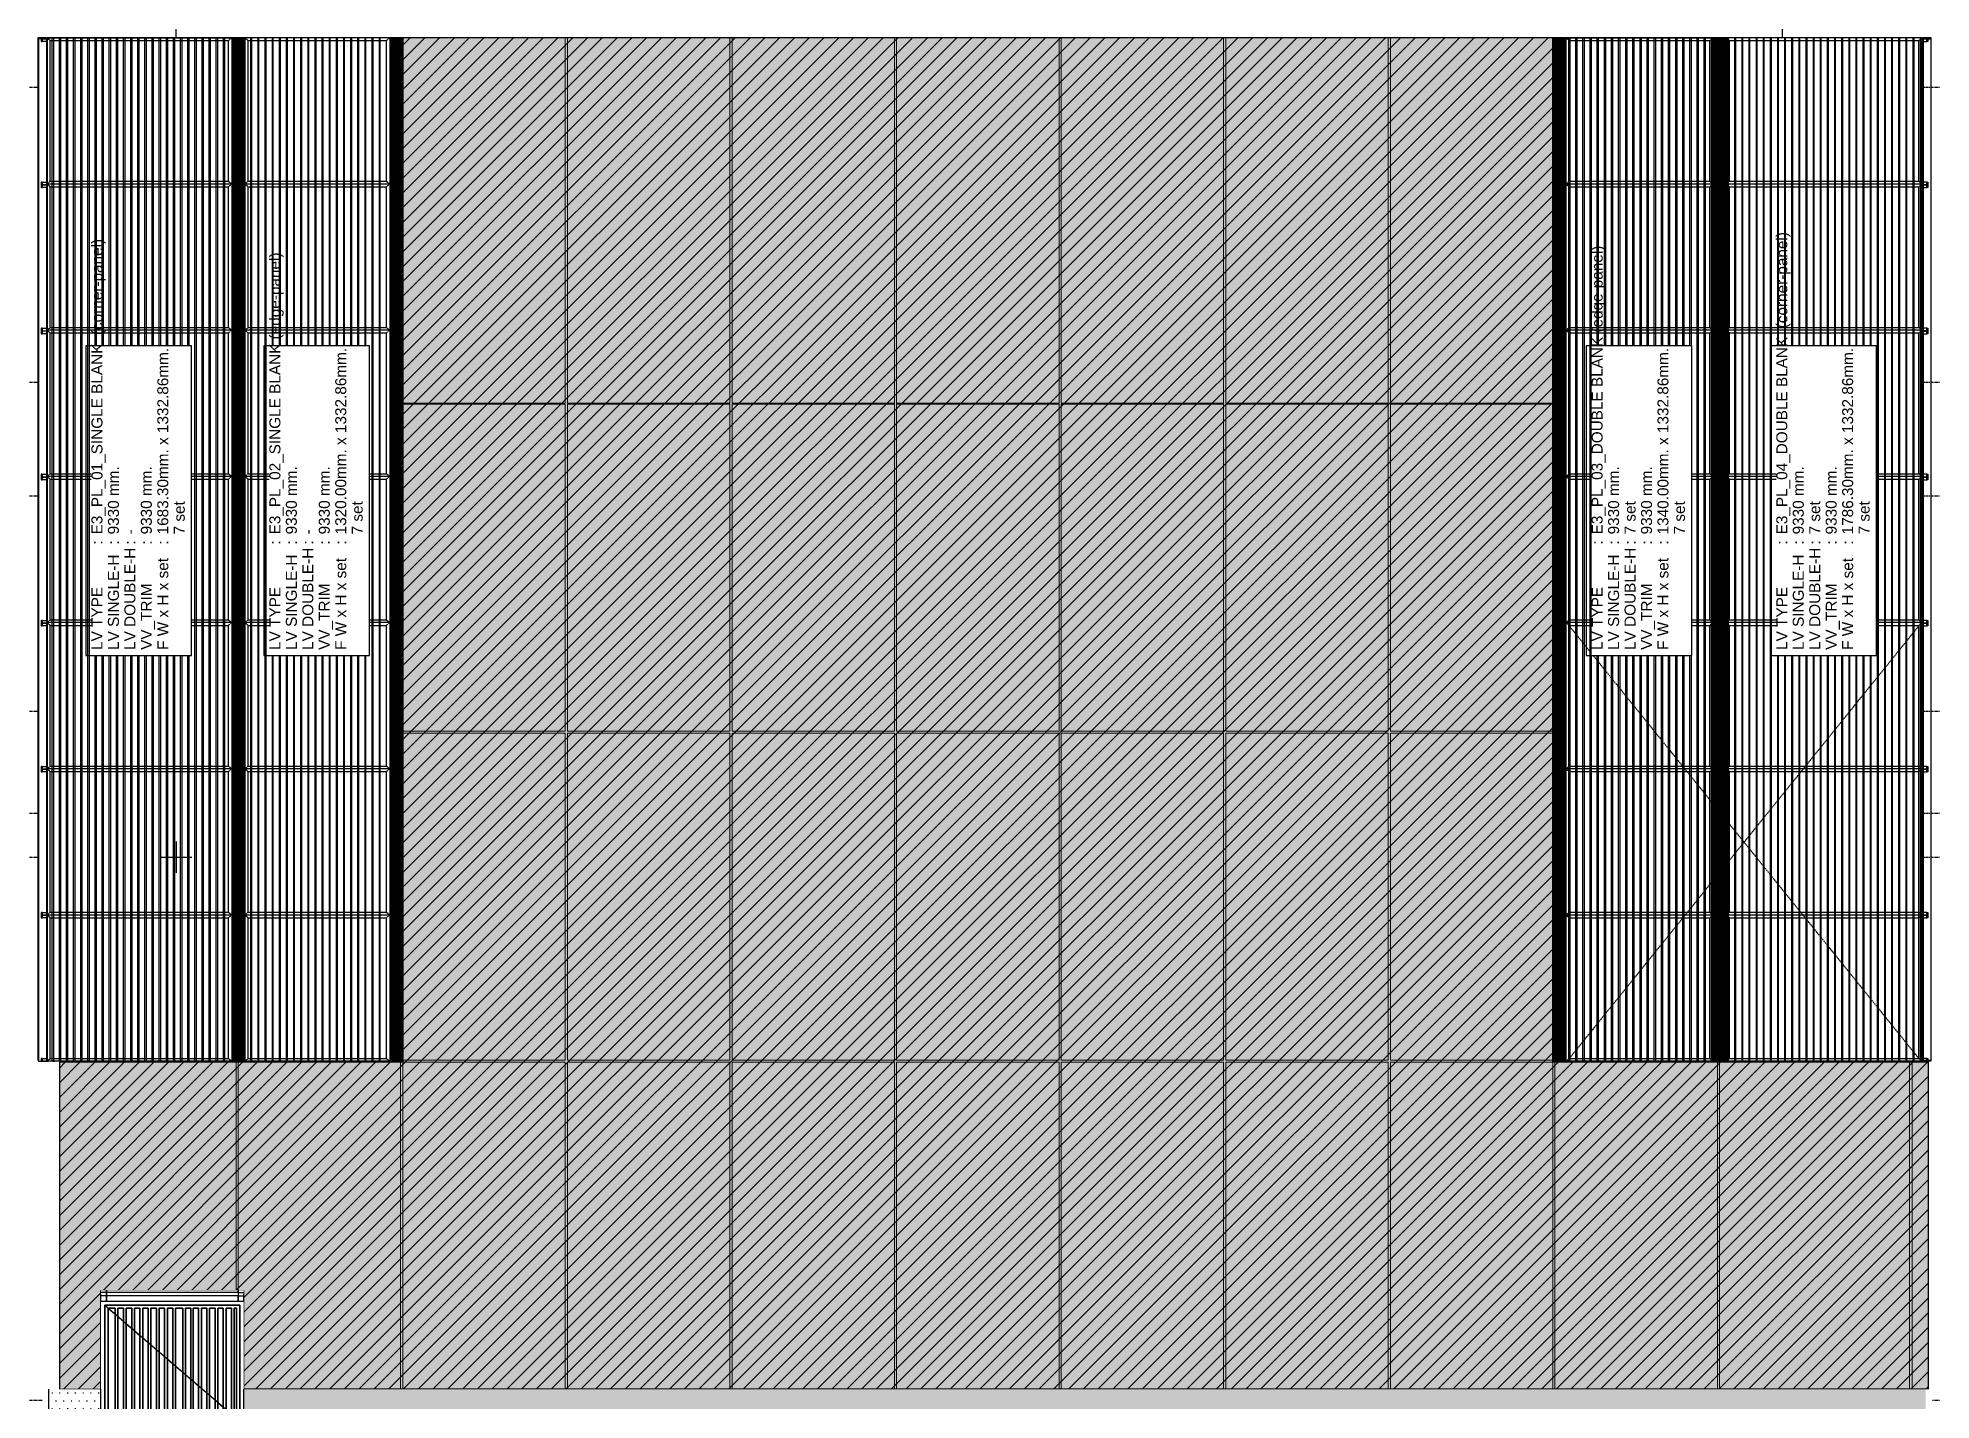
# Model space of a CAD drawing. Header units: millimetres. Extents: x 652937 to 1670132, y 1473552 to 2851037.
# Drawn here: x 943415 to 960669, y 1514520 to 1526940 of the extents above; entities that cross this region are included whole.
import ezdxf
from ezdxf.enums import TextEntityAlignment as Align

# ---------------------------------------------------------------- set-up
doc = ezdxf.new("R2010")
doc.units = ezdxf.units.MM
doc.set_wipeout_variables(frame=1)
for name, pattern in [('CENTER', [50.8, 31.75, -6.35, 6.35, -6.35]), ('HIDDEN', [0.375, 0.25, -0.125]), ('TA_GL_005.00000', [13.75, 5, -1.25, 1.25, -1.25, 5]), ('TA_HL_001.00000', [6.5, 3.55, -2.95]), ('XKITLINE00', [0]), ('XKITLINE02', [4, 2, -2])]:
    doc.linetypes.add(name, pattern=pattern)
for name, color, linetype, plot in [('000 - 0_HIDE_OBJ_FRAMING_DEF_SUB', 7, 'Continuous', False), ('000 - ESTIMATE_ASPG_MAIN_COLOR_6', 7, 'Continuous', False), ('000 - ESTIMATE_ASPG_TEXT_COLOR_1', 7, 'Continuous', False), ('000 - ESTIMATE_ASPG_WIPEOUT_', 7, 'Continuous', False), ('000_AREA_ASPG_AREA_HATCH_', 7, 'Continuous', False), ('000_AREA_ASPG_AREA_MAIN_COLOR_1', 7, 'Continuous', False), ('010 - ASPG_ACCESSORIES_DEF_SUB', 7, 'Continuous', False)]:
    doc.layers.add(name, color=color, linetype=linetype, plot=plot)
for name, color, linetype in [('000 - 0_HIDE_OBJ_FRAMING_DEF_SUB_1', 7, 'Continuous'), ('000 - 0_SYM_DWG_GRID-BUBBLE_MAIN_COLOR_1', 7, 'Continuous'), ('000 - 0_SYM_DWG_GRIDLINE_MAIN_COLOR_1', 7, 'Continuous'), ('000 - 0_SYM_DWG_GRIDLINE_MAIN_COLOR_251', 7, 'Continuous'), ('000 - 0_SYM_DWG_HIDDENlINE_SUB_COLOR_1', 7, 'Continuous'), ('000 - 0_SYM_DWG_LEVEL_MAIN_COLOR_2', 7, 'Continuous'), ('000 - 0_SYM_DWG_LEVEL_TEXT', 7, 'Continuous'), ('000 - CONCRETE_COL_WIPEOUT_', 7, 'Continuous'), ('000 - CONCRETE_WALL_MAIN_COLOR_2', 7, 'Continuous'), ('000 - H A T C H', 7, 'Continuous'), ('010 - ASPG_ACCESSORIES_MAIN_COLOR_1', 7, 'Continuous'), ('010 - ASPG_ACCESSORIES_MAIN_COLOR_2', 7, 'Continuous'), ('010 - ASPG_ACCESSORIES_SUB_COLOR_3', 7, 'Continuous'), ('010 - ASPG_DIMS_NOM', 7, 'Continuous'), ('010 - ASPG_EXTR_MAIN_COLOR_2', 7, 'Continuous'), ('010 - ASPG_EXTR_WIPEOUT_', 7, 'Continuous'), ('010 - ASPG_FASTERN_MAIN_COLOR_1', 7, 'Continuous'), ('010 - ASPG_FASTERN_SUB_COLOR_2', 7, 'Continuous'), ('010 - ASPG_FASTERN_WIPEOUT_', 7, 'Continuous'), ('010 - ASPG_FRAMING_CUT_COLOR_4', 7, 'Continuous'), ('010 - ASPG_FRAMING_HATCH_', 7, 'Continuous'), ('010 - ASPG_FRAMING_MAIN_COLOR_1', 7, 'Continuous'), ('010 - ASPG_FRAMING_SUB_COLOR_2', 7, 'Continuous'), ('010 - ASPG_FRAMING_SUB_COLOR_3', 7, 'Continuous'), ('010 - ASPG_FRAMING_WIPEOUT_', 7, 'Continuous'), ('Center Line', 7, 'CENTER'), ('CVA044__', 7, 'Continuous'), ('DIM', 7, 'Continuous'), ('HATCH', 7, 'Continuous')]:
    doc.layers.add(name, color=color, linetype=linetype)
for name, color, linetype, lineweight in [('A-230-M_FLOOR', 7, 'Continuous', 25), ('A-ANNO-DIMS', 7, 'Continuous', 9), ('Bolt', 7, 'Continuous', 0), ('Part', 7, 'Continuous', 0), ('S-GRID', 7, 'Continuous', 9), ('SCREW', 7, 'Continuous', 5), ('Vertical Circulation', 7, 'Continuous', 9)]:
    doc.layers.add(name, color=color, linetype=linetype, lineweight=lineweight)
doc.styles.add('_Arial', font='arial.ttf')
doc.styles.add('Arial', font='arial.ttf')
doc.styles.add('Arial_1', font='arial.ttf', dxfattribs={"height": 125})
doc.styles.add('FAMELINE_FOR_CKST', font='arial.ttf')
doc.styles.add('TA', font='', dxfattribs={"height": 4.5})
doc.styles.get('TA').set_extended_font_data('Cordia New')
doc.dimstyles.new('FAMELINE-CKST_C-C', dxfattribs={"dimtxt": 0.3, "dimasz": 0.15, "dimexe": 0.1, "dimexo": 0.1, "dimgap": 0.05, "dimtad": 1, "dimzin": 0, "dimdsep": 46, "dimtxsty": 'FAMELINE_FOR_CKST', "dimblk": 'ORIGIN', "dimblk1": 'ORIGIN', "dimblk2": 'ORIGIN', "dimsah": 1, "dimcen": 0.1, "dimdle": 0.1, "dimclrd": 7, "dimclre": 7, "dimclrt": 7, "dimadec": 0, "dimazin": 0, "dimtfac": 1, "dimtix": 1, "dimtmove": 2, "dimatfit": 3, "dimfxl": 1, "dimtolj": 1, "dimtzin": 0, "dimlwd": -1, "dimlwe": -1, "dimarcsym": 0})
pattern_1 = [(0, (-1592.98, -2e-10), (35.282, 70.564), [7.823, -62.741])]
pattern_2 = [(90, (-15775, 101150), (-600, 4e-14), [])]
pattern_3 = [(90, (-14184.6, 101150), (-600, 4e-14), [])]

# ---------------------------------------------------------------- blocks, each defined once
blk = doc.blocks.new('GM_Louver Grill Vertical Z1 - Z Profile-20320398-ENT 3 ELE-3 Sheet')
at = {"layer": '000 - 0_HIDE_OBJ_FRAMING_DEF_SUB', "color": 7}
blk.add_line((-1615910, 105550), (-1615910, 114870), dxfattribs=at)
blk = doc.blocks.new('E3')
at = {"layer": '000 - 0_HIDE_OBJ_FRAMING_DEF_SUB', "color": 7}
for p, q in [((-1617786, 105550), (-1617786, 114870)), ((-1617786, 114820), (-1617635, 114820)), ((-1617635, 114870), (-1617635, 105550)), ((-1617535, 114870), (-1617535, 105550)), ((-1616135, 114820), (-1617535, 114820)), ((-1616135, 105550), (-1616135, 114870)), ((-1616035, 105550), (-1616035, 114870)), ((-1616035, 114820), (-1614635, 114820)), ((-1614635, 114870), (-1614635, 105550)), ((-1604035, 105550), (-1604035, 114870)), ((-1604035, 114820), (-1602635, 114820)), ((-1602635, 114870), (-1602635, 105550)), ((-1602535, 114870), (-1602535, 105550)), ((-1601135, 114820), (-1602535, 114820)), ((-1601135, 105550), (-1601135, 114870)), ((-1601035, 105550), (-1601035, 114870)), ((-1601035, 114820), (-1600782, 114820)), ((-1600782, 114870), (-1600782, 105550)), ((-1617635, 105600), (-1617786, 105600)), ((-1617535, 105600), (-1616135, 105600)), ((-1614635, 105600), (-1616035, 105600)), ((-1602635, 105600), (-1604035, 105600)), ((-1602535, 105600), (-1601135, 105600)), ((-1600782, 105600), (-1601035, 105600))]:
    blk.add_line(p, q, dxfattribs=at)
for points in [[(-1617838, 114870), (-1617911, 114870), (-1617911, 105550), (-1617838, 105550)], [(-1617836, 114870), (-1617585, 114870), (-1617585, 105550), (-1617836, 105550)], [(-1616085, 114870), (-1617585, 114870), (-1617585, 105550), (-1616085, 105550)], [(-1616085, 114870), (-1614585, 114870), (-1614585, 105550), (-1616085, 105550)], [(-1604085, 114870), (-1602585, 114870), (-1602585, 105550), (-1604085, 105550)], [(-1601085, 114870), (-1602585, 114870), (-1602585, 105550), (-1601085, 105550)], [(-1601085, 114870), (-1600732, 114870), (-1600732, 105550), (-1601085, 105550)], [(-1600657, 114870), (-1600730, 114870), (-1600730, 105550), (-1600657, 105550)]]:
    blk.add_lwpolyline(points, close=True, dxfattribs=at)
for p in [(-1826, 0), (-1575, 0), (-1500, 0), (-1425, 0), (-1350, 0), (-1275, 0), (-1200, 0), (-1125, 0), (-1050, 0), (-975, 0), (-900, 0), (-825, 0), (-750, 0), (-675, 0), (-600, 0), (-525, 0), (-450, 0), (-375, 0), (-300, 0), (-75, 0), (0, 0), (75, 0), (150, 0), (225, 0), (300, 0), (375, 0), (450, 0), (525, 0), (600, 0), (675, 0), (750, 0), (825, 0), (900, 0), (975, 0), (1050, 0), (1125, 0), (1200, 0), (11925, 0), (12000, 0), (12075, 0), (12150, 0), (12225, 0), (12300, 0), (12375, 0), (12450, 0), (12525, 0), (12600, 0), (12675, 0), (12750, 0), (12825, 0), (12900, 0), (12975, 0), (13050, 0), (13125, 0), (13200, 0), (13425, 0), (13500, 0), (13575, 0), (13650, 0), (13725, 0), (13800, 0), (13875, 0), (13950, 0), (14025, 0), (14100, 0), (14175, 0), (14250, 0), (14325, 0), (14400, 0), (14475, 0), (14550, 0), (14625, 0), (14700, 0), (14925, 0), (14993, 0), (15061, 0)]:
    blk.add_blockref('GM_Louver Grill Vertical Z1 - Z Profile-20320398-ENT 3 ELE-3 Sheet', p, dxfattribs=at)
blk = doc.blocks.new('*A3459102')
at = {"layer": 'Part', "color": 7, "linetype": 'XKITLINE00', "lineweight": 0}
for p, q in [((616.947211, 135.830227), (616.947209, 135.830227)), ((616.947209, 135.830227), (619.147209, 135.830227)), ((616.947209, 135.730227), (616.947209, 135.830227)), ((616.947211, 135.730227), (616.947209, 135.730227)), ((616.947209, 135.730227), (619.147209, 135.730227)), ((619.147211, 135.830227), (619.147209, 135.830227)), ((619.147209, 135.730227), (619.147209, 135.830227)), ((619.147211, 135.730227), (619.147209, 135.730227))]:
    blk.add_line(p, q, dxfattribs=at)
at = {"layer": 'Part', "color": 7, "linetype": 'XKITLINE02', "lineweight": 0}
for p, q in [((616.947211, 135.830227), (616.947211, 135.730227)), ((619.147209, 135.830227), (619.147211, 135.830227)), ((619.147209, 135.730227), (619.147211, 135.730227)), ((619.147211, 135.830227), (619.147211, 135.730227))]:
    blk.add_line(p, q, dxfattribs=at)
blk = doc.blocks.new('*A3460103')
at = {"layer": 'Part', "color": 7, "linetype": 'XKITLINE02', "lineweight": 0}
for p, q in [((618.12721, 136.430227), (618.077209, 136.430227)), ((618.077209, 136.430227), (618.077209, 135.930227)), ((618.127209, 135.930227), (618.127209, 136.430227)), ((618.077209, 135.830227), (618.67721, 135.830227)), ((618.67721, 135.830227), (618.67721, 135.880227))]:
    blk.add_line(p, q, dxfattribs=at)
at = {"layer": 'Part', "color": 7, "linetype": 'XKITLINE00', "lineweight": 0}
for p, q in [((618.077209, 135.930227), (618.077209, 135.830227)), ((618.127209, 135.930227), (618.127209, 135.880227)), ((618.677209, 135.880227), (618.127209, 135.880227)), ((618.677209, 135.830227), (618.677209, 135.880227))]:
    blk.add_line(p, q, dxfattribs=at)
blk = doc.blocks.new('*A3462105')
at = {"layer": 'Bolt', "color": 7, "linetype": 'XKITLINE02', "lineweight": 0}
for p, q in [((618.20641, 136.130227), (617.77721, 136.130227)), ((618.07721, 136.200227), (618.01721, 136.200227)), ((618.07721, 136.060227), (618.01721, 136.060227)), ((618.12721, 136.300227), (618.07721, 136.300227)), ((618.12721, 135.960227), (618.07721, 135.960227))]:
    blk.add_line(p, q, dxfattribs=at)
blk = doc.blocks.new('*A3463106')
at = {"layer": 'Bolt'}
for points in [[(617.22, 135.83), (617.22, 135.73), (617.08, 135.73), (617.08, 135.83)], [(619.02, 135.83), (619.02, 135.73), (618.88, 135.73), (618.88, 135.83)]]:
    blk.add_hatch(color=7, dxfattribs=at).paths.add_polyline_path(points, flags=17)
at = {"layer": 'Bolt', "color": 7, "linetype": 'XKITLINE00', "lineweight": 0}
for p, q in [((617.08, 135.83), (617.08, 135.73)), ((617.15, 135.83), (617.15, 135.73)), ((617.22, 135.83), (617.22, 135.73)), ((618.88, 135.83), (618.88, 135.73)), ((618.95, 135.83), (618.95, 135.73)), ((619.02, 135.83), (619.02, 135.73))]:
    blk.add_line(p, q, dxfattribs=at)
blk = doc.blocks.new('*A3534110')
at = {"layer": 'Part', "color": 7, "linetype": 'XKITLINE00', "lineweight": 0}
for p, q in [((616.947209, 162.330227), (616.947209, 162.430227)), ((616.947209, 162.430227), (619.147209, 162.430227)), ((619.147209, 162.330227), (616.947209, 162.330227)), ((619.147209, 162.330227), (619.147209, 162.430227)), ((619.147209, 162.430227), (619.147211, 162.430227)), ((619.147211, 162.330227), (619.147209, 162.330227))]:
    blk.add_line(p, q, dxfattribs=at)
at = {"layer": 'Part', "color": 7, "linetype": 'XKITLINE02', "lineweight": 0}
for p, q in [((616.947211, 162.330227), (616.947211, 162.430227)), ((619.147209, 162.430227), (619.147211, 162.430227)), ((619.147209, 162.330227), (619.147211, 162.330227)), ((619.147211, 162.330227), (619.147211, 162.430227))]:
    blk.add_line(p, q, dxfattribs=at)
blk = doc.blocks.new('*A3535111')
at = {"layer": 'Part', "color": 7, "linetype": 'XKITLINE00', "lineweight": 0}
for p, q in [((618.077209, 162.330227), (618.077209, 162.230227)), ((618.677209, 162.280227), (618.127209, 162.280227)), ((618.127209, 162.280227), (618.127209, 162.230227)), ((618.677209, 162.280227), (618.677209, 162.330227))]:
    blk.add_line(p, q, dxfattribs=at)
at = {"layer": 'Part', "color": 7, "linetype": 'XKITLINE02', "lineweight": 0}
for p, q in [((618.077209, 162.330227), (618.67721, 162.330227)), ((618.07721, 161.730227), (618.077209, 162.230227)), ((618.127209, 162.230227), (618.12721, 161.730227)), ((618.67721, 162.330227), (618.67721, 162.280227)), ((618.077209, 161.730227), (618.12721, 161.730227))]:
    blk.add_line(p, q, dxfattribs=at)
blk = doc.blocks.new('*A3536112')
at = {"layer": 'Part', "color": 7, "linetype": 'XKITLINE00', "lineweight": 0}
for p, q in [((616.747209, 162.630227), (616.947209, 162.430227)), ((616.947209, 162.430227), (619.177211, 162.430227)), ((619.177209, 162.430227), (619.347209, 162.630227))]:
    blk.add_line(p, q, dxfattribs=at)
at = {"layer": 'Part', "color": 7, "linetype": 'XKITLINE02', "lineweight": 0}
for p, q in [((616.747209, 162.630227), (619.347211, 162.630227)), ((616.947211, 162.430227), (616.747211, 162.630227)), ((619.177211, 162.430227), (619.347211, 162.630227))]:
    blk.add_line(p, q, dxfattribs=at)
blk = doc.blocks.new('*A3537113')
at = {"layer": 'Bolt', "color": 7, "linetype": 'XKITLINE02', "lineweight": 0}
for p, q in [((618.12721, 162.200227), (618.07721, 162.200227)), ((618.20641, 162.030227), (617.77721, 162.030227)), ((618.07721, 162.100227), (618.01721, 162.100227)), ((618.07721, 161.960227), (618.01721, 161.960227)), ((618.12721, 161.860227), (618.07721, 161.860227))]:
    blk.add_line(p, q, dxfattribs=at)
blk = doc.blocks.new('*A3538114')
at = {"layer": 'Bolt'}
for points in [[(617.22, 162.43), (617.22, 162.33), (617.08, 162.33), (617.08, 162.43)], [(619.02, 162.43), (619.02, 162.33), (618.88, 162.33), (618.88, 162.43)]]:
    blk.add_hatch(color=7, dxfattribs=at).paths.add_polyline_path(points, flags=17)
at = {"layer": 'Bolt', "color": 7, "linetype": 'XKITLINE00', "lineweight": 0}
for p, q in [((617.08, 162.33), (617.08, 162.43)), ((617.15, 162.33), (617.15, 162.43)), ((617.22, 162.33), (617.22, 162.43)), ((618.88, 162.33), (618.88, 162.43)), ((618.95, 162.33), (618.95, 162.43)), ((619.02, 162.33), (619.02, 162.43))]:
    blk.add_line(p, q, dxfattribs=at)
blk = doc.blocks.new('*A3461104')
at = {"layer": 'Part', "color": 7, "linetype": 'XKITLINE00', "lineweight": 0}
for p, q in [((616.747209, 135.530227), (616.947209, 135.730227)), ((616.947209, 135.730227), (616.947211, 135.730227)), ((619.177211, 135.730227), (616.947209, 135.730227)), ((619.347209, 135.530227), (619.177209, 135.730227))]:
    blk.add_line(p, q, dxfattribs=at)
at = {"layer": 'Part', "color": 7, "linetype": 'XKITLINE02', "lineweight": 0}
for p, q in [((616.747209, 135.530227), (619.347211, 135.530227)), ((616.747211, 135.530227), (616.947211, 135.730227)), ((619.347211, 135.530227), (619.177211, 135.730227))]:
    blk.add_line(p, q, dxfattribs=at)
blk = doc.blocks.new('*A3522107')
at = {"layer": 'Part', "color": 7, "linetype": 'XKITLINE00', "lineweight": 0}
for p, q in [((618.017208, 147.820227), (618.077208, 147.820227)), ((618.017208, 147.520227), (618.017208, 147.820227)), ((618.077208, 147.520227), (618.017208, 147.520227)), ((618.017209, 146.820227), (618.017208, 147.520227)), ((618.077209, 146.820227), (618.017209, 146.820227)), ((618.077209, 147.820227), (618.077208, 147.820227)), ((618.077208, 147.820227), (618.077208, 147.520227)), ((618.077208, 147.520227), (618.077209, 146.820227))]:
    blk.add_line(p, q, dxfattribs=at)
at = {"layer": 'Part', "color": 7, "linetype": 'XKITLINE02', "lineweight": 0}
for p, q in [((618.017209, 146.820227), (618.017209, 147.820227)), ((618.077208, 147.820227), (618.077209, 147.820227)), ((618.077209, 146.820227), (618.077209, 147.820227))]:
    blk.add_line(p, q, dxfattribs=at)
blk = doc.blocks.new('*A3523108')
at = {"layer": 'Part', "color": 7, "linetype": 'XKITLINE00', "lineweight": 0}
for p, q in [((617.547208, 147.820227), (617.547208, 147.880227)), ((618.547208, 147.820227), (617.547208, 147.820227)), ((618.547208, 147.820227), (618.547208, 147.880227)), ((618.547209, 147.820227), (618.547208, 147.820227))]:
    blk.add_line(p, q, dxfattribs=at)
at = {"layer": 'Part', "color": 7, "linetype": 'XKITLINE02', "lineweight": 0}
for p, q in [((617.547208, 147.880227), (617.547209, 147.880227)), ((617.547208, 147.880227), (618.547209, 147.880227)), ((617.547209, 147.880227), (617.547209, 147.820227)), ((618.547208, 147.820227), (618.547209, 147.820227)), ((618.547209, 147.820227), (618.547209, 147.880227))]:
    blk.add_line(p, q, dxfattribs=at)
blk = doc.blocks.new('*A3524109')
at = {"layer": 'Bolt'}
for points in [[(617.68, 147.88), (617.68, 147.94), (617.82, 147.94), (617.82, 147.88)], [(617.68, 147.82), (617.68, 147.88), (617.82, 147.88), (617.82, 147.82)], [(618.28, 147.88), (618.28, 147.94), (618.42, 147.94), (618.42, 147.88)], [(618.28, 147.82), (618.28, 147.88), (618.42, 147.88), (618.42, 147.82)]]:
    blk.add_hatch(color=7, dxfattribs=at).paths.add_polyline_path(points, flags=17)
at = {"layer": 'Bolt', "color": 7, "linetype": 'XKITLINE00', "lineweight": 0}
for p, q in [((617.68, 147.88), (617.68, 147.94)), ((617.68, 147.82), (617.68, 147.88)), ((617.75, 147.74), (617.75, 148.17)), ((617.82, 147.88), (617.82, 147.94)), ((617.82, 147.82), (617.82, 147.88)), ((618.28, 147.88), (618.28, 147.94)), ((618.28, 147.82), (618.28, 147.88)), ((618.35, 147.74), (618.35, 148.17)), ((618.42, 147.88), (618.42, 147.94)), ((618.42, 147.82), (618.42, 147.88))]:
    blk.add_line(p, q, dxfattribs=at)
blk = doc.blocks.new('13')
at = {"layer": 'Defpoints', "color": 7}
for p, q in [((663422.57, 1524511.013), (663422.57, 1524510.726)), ((663422.426, 1524510.869), (663422.713, 1524510.869))]:
    blk.add_line(p, q, dxfattribs=at)
at = {"layer": 'Part', "color": 7, "linetype": 'XKITLINE02', "lineweight": 0, "ltscale": 0.5}
for p, q in [((663424.636, 1524518.339), (663424.636, 1524518.339)), ((663424.636, 1524518.339), (663424.636, 1524518.339)), ((663426.136, 1524518.339), (663426.136, 1524518.339)), ((663426.136, 1524518.339), (663426.136, 1524518.339)), ((663427.636, 1524518.339), (663427.636, 1524518.339)), ((663427.636, 1524518.339), (663427.636, 1524518.339)), ((663429.136, 1524518.339), (663429.136, 1524518.339)), ((663429.136, 1524518.339), (663429.136, 1524518.339)), ((663430.636, 1524518.339), (663430.636, 1524518.339)), ((663430.636, 1524518.339), (663430.636, 1524518.339)), ((663432.136, 1524518.339), (663432.136, 1524518.339)), ((663432.136, 1524518.339), (663432.136, 1524518.339)), ((663433.636, 1524518.339), (663433.636, 1524518.339)), ((663433.636, 1524518.339), (663433.636, 1524518.339)), ((663435.116, 1524515.009), (663435.116, 1524515.009)), ((663421.506, 1524508.999), (663421.506, 1524508.999)), ((663421.506, 1524508.999), (663421.506, 1524508.999)), ((663423.136, 1524508.999), (663423.136, 1524508.999)), ((663423.136, 1524508.999), (663423.136, 1524508.999)), ((663436.636, 1524508.999), (663436.636, 1524508.999)), ((663436.636, 1524508.999), (663436.636, 1524508.999))]:
    blk.add_line(p, q, dxfattribs=at)
at = {"layer": 'Part', "color": 7, "linetype": 'XKITLINE00', "lineweight": 0}
for p, q in [((663424.636, 1524514.999), (663424.636, 1524514.999)), ((663424.636, 1524509.019), (663424.636, 1524511.999)), ((663424.636, 1524511.999), (663424.636, 1524511.999))]:
    blk.add_line(p, q, dxfattribs=at)
for points in [[(663426.116, 1524515.009), (663426.116, 1524518.339), (663424.636, 1524518.339), (663424.636, 1524515.009)], [(663427.616, 1524515.009), (663427.616, 1524518.339), (663426.136, 1524518.339), (663426.136, 1524515.009)], [(663429.116, 1524515.009), (663429.116, 1524518.339), (663427.636, 1524518.339), (663427.636, 1524515.009)], [(663430.616, 1524515.009), (663430.616, 1524518.339), (663429.136, 1524518.339), (663429.136, 1524515.009)], [(663432.116, 1524515.009), (663432.116, 1524518.339), (663430.636, 1524518.339), (663430.636, 1524515.009)], [(663433.616, 1524515.009), (663433.616, 1524518.339), (663432.136, 1524518.339), (663432.136, 1524515.009)], [(663435.116, 1524515.009), (663435.116, 1524518.339), (663433.636, 1524518.339), (663433.636, 1524515.009)], [(663426.116, 1524512.019), (663426.116, 1524512.019), (663424.636, 1524512.019), (663424.636, 1524514.999), (663424.636, 1524514.999), (663426.116, 1524514.999)], [(663427.616, 1524512.019), (663427.616, 1524512.019), (663426.136, 1524512.019), (663426.136, 1524514.999), (663426.136, 1524514.999), (663427.616, 1524514.999)], [(663429.116, 1524512.019), (663429.116, 1524512.019), (663427.636, 1524512.019), (663427.636, 1524514.999), (663427.636, 1524514.999), (663429.116, 1524514.999)], [(663430.616, 1524512.019), (663430.616, 1524512.019), (663429.136, 1524512.019), (663429.136, 1524514.999), (663429.136, 1524514.999), (663430.616, 1524514.999)], [(663432.116, 1524512.019), (663432.116, 1524512.019), (663430.636, 1524512.019), (663430.636, 1524514.999), (663430.636, 1524514.999), (663432.116, 1524514.999)], [(663433.616, 1524512.019), (663433.616, 1524512.019), (663432.136, 1524512.019), (663432.136, 1524514.999), (663432.136, 1524514.999), (663433.616, 1524514.999)], [(663435.116, 1524512.019), (663435.116, 1524512.019), (663433.636, 1524512.019), (663433.636, 1524514.999), (663433.636, 1524514.999), (663435.116, 1524514.999)], [(663426.116, 1524509.019), (663426.116, 1524511.999), (663424.636, 1524511.999), (663424.636, 1524511.999), (663424.636, 1524509.019)], [(663427.616, 1524509.019), (663427.616, 1524511.999), (663426.136, 1524511.999), (663426.136, 1524511.999), (663426.136, 1524511.999), (663426.136, 1524509.019)], [(663429.116, 1524509.019), (663429.116, 1524511.999), (663427.636, 1524511.999), (663427.636, 1524511.999), (663427.636, 1524511.999), (663427.636, 1524509.019)], [(663430.616, 1524509.019), (663430.616, 1524511.999), (663429.136, 1524511.999), (663429.136, 1524511.999), (663429.136, 1524511.999), (663429.136, 1524509.019)], [(663430.636, 1524509.019), (663430.636, 1524511.999), (663430.636, 1524511.999), (663430.636, 1524511.999), (663432.116, 1524511.999), (663432.116, 1524509.019)], [(663433.616, 1524509.019), (663433.616, 1524509.019), (663433.616, 1524511.999), (663432.136, 1524511.999), (663432.136, 1524511.999), (663432.136, 1524511.999), (663432.136, 1524509.019)], [(663433.636, 1524509.019), (663433.636, 1524511.999), (663433.636, 1524511.999), (663433.636, 1524511.999), (663435.116, 1524511.999), (663435.116, 1524509.019)]]:
    blk.add_lwpolyline(points, close=True, dxfattribs=at)
for points in [[(663423.116, 1524507.798), (663423.116, 1524508.999), (663421.506, 1524508.999), (663421.506, 1524507.798)], [(663423.136, 1524507.798), (663423.136, 1524508.999), (663424.616, 1524508.999), (663424.616, 1524507.798)], [(663424.636, 1524507.798), (663424.636, 1524508.999), (663426.116, 1524508.999), (663426.116, 1524507.798)], [(663426.136, 1524507.798), (663426.136, 1524508.999), (663427.616, 1524508.999), (663427.616, 1524507.798)], [(663427.636, 1524507.798), (663427.636, 1524508.999), (663429.116, 1524508.999), (663429.116, 1524507.798)], [(663429.136, 1524507.798), (663429.136, 1524508.999), (663430.616, 1524508.999), (663430.616, 1524507.798)], [(663430.636, 1524507.798), (663430.636, 1524508.999), (663432.116, 1524508.999), (663432.116, 1524507.798)], [(663432.136, 1524507.798), (663432.136, 1524508.999), (663433.616, 1524508.999), (663433.616, 1524507.798)], [(663435.116, 1524507.798), (663435.116, 1524508.999), (663433.636, 1524508.999), (663433.636, 1524507.798)], [(663436.616, 1524507.798), (663436.616, 1524508.999), (663435.136, 1524508.999), (663435.136, 1524507.798)], [(663438.366, 1524507.798), (663438.366, 1524508.999), (663436.636, 1524508.999), (663436.636, 1524507.798)], [(663438.39, 1524507.798), (663438.39, 1524508.999), (663438.54, 1524508.999), (663438.54, 1524507.798)]]:
    blk.add_lwpolyline(points, dxfattribs=at)
at = {"layer": 'Part', "color": 7, "linetype": 'XKITLINE02', "lineweight": 0, "ltscale": 0.5}
blk.add_lwpolyline([(663424.636, 1524508.999), (663424.636, 1524508.999)], close=True, dxfattribs=at)
blk = doc.blocks.new('*A34822488')
at = {"layer": 'Part', "color": 7, "linetype": 'XKITLINE00', "lineweight": 0}
for p, q in [((364.495097, 60.472691), (364.495097, 60.502691)), ((364.995097, 60.472691), (364.495097, 60.472691)), ((364.995097, 60.502691), (364.995097, 60.472691))]:
    blk.add_line(p, q, dxfattribs=at)
at = {"layer": 'Part', "color": 7, "linetype": 'XKITLINE02', "lineweight": 0}
blk.add_line((364.495097, 60.502691), (364.995097, 60.502691), dxfattribs=at)
blk = doc.blocks.new('*A34832489')
at = {"layer": 'Bolt'}
for points in [[(364.56, 60.503), (364.56, 60.533), (364.63, 60.533), (364.63, 60.503)], [(364.56, 60.473), (364.56, 60.503), (364.63, 60.503), (364.63, 60.473)], [(364.86, 60.503), (364.86, 60.533), (364.93, 60.533), (364.93, 60.503)], [(364.86, 60.473), (364.86, 60.503), (364.93, 60.503), (364.93, 60.473)]]:
    blk.add_hatch(color=7, dxfattribs=at).paths.add_polyline_path(points, flags=17)
at = {"layer": 'Bolt', "color": 7, "linetype": 'XKITLINE00', "lineweight": 0}
for p, q in [((364.56, 60.503), (364.56, 60.533)), ((364.56, 60.473), (364.56, 60.503)), ((364.595, 60.433), (364.595, 60.648)), ((364.63, 60.503), (364.63, 60.533)), ((364.63, 60.473), (364.63, 60.503)), ((364.86, 60.503), (364.86, 60.533)), ((364.86, 60.473), (364.86, 60.503)), ((364.895, 60.433), (364.895, 60.648)), ((364.93, 60.503), (364.93, 60.533)), ((364.93, 60.473), (364.93, 60.503))]:
    blk.add_line(p, q, dxfattribs=at)
blk = doc.blocks.new('*A34892495')
at = {"layer": 'Part', "color": 7, "linetype": 'XKITLINE00', "lineweight": 0}
for p, q in [((368.37005, 60.827691), (372.615112, 60.827691)), ((368.37005, 60.827691), (368.37005, 60.502691)), ((368.37005, 60.502691), (372.615112, 60.502691)), ((372.615114, 60.827691), (372.615112, 60.827691)), ((372.615112, 60.827691), (372.615112, 60.502691)), ((372.615112, 60.502691), (372.615144, 60.502691))]:
    blk.add_line(p, q, dxfattribs=at)
at = {"layer": 'Part', "color": 7, "linetype": 'XKITLINE02', "lineweight": 0}
for p, q in [((368.370052, 60.532691), (368.370052, 60.827691)), ((368.370052, 60.532691), (372.615142, 60.532691)), ((368.37008, 60.532691), (368.37008, 60.827691)), ((368.370082, 60.502691), (368.370082, 60.827691)), ((372.615112, 60.827691), (372.615144, 60.827691)), ((372.615112, 60.502691), (372.615144, 60.502691)), ((372.615114, 60.532691), (372.615114, 60.827691)), ((372.615142, 60.532691), (372.615114, 60.532691)), ((372.615144, 60.827691), (372.615142, 60.827691)), ((372.615142, 60.827691), (372.615142, 60.532691)), ((372.615144, 60.502691), (372.615144, 60.827691))]:
    blk.add_line(p, q, dxfattribs=at)
blk = doc.blocks.new('*A34902496')
at = {"layer": 'Part', "color": 7, "linetype": 'XKITLINE00', "lineweight": 0}
for p, q in [((370.242608, 60.472691), (370.242608, 60.502691)), ((370.742608, 60.472691), (370.242608, 60.472691)), ((370.742608, 60.502691), (370.742608, 60.472691))]:
    blk.add_line(p, q, dxfattribs=at)
at = {"layer": 'Part', "color": 7, "linetype": 'XKITLINE02', "lineweight": 0}
blk.add_line((370.242608, 60.502691), (370.742608, 60.502691), dxfattribs=at)
blk = doc.blocks.new('*A34912497')
at = {"layer": 'Bolt'}
for points in [[(370.308, 60.503), (370.308, 60.533), (370.378, 60.533), (370.378, 60.503)], [(370.308, 60.473), (370.308, 60.503), (370.378, 60.503), (370.378, 60.473)], [(370.608, 60.503), (370.608, 60.533), (370.678, 60.533), (370.678, 60.503)], [(370.608, 60.473), (370.608, 60.503), (370.678, 60.503), (370.678, 60.473)]]:
    blk.add_hatch(color=7, dxfattribs=at).paths.add_polyline_path(points, flags=17)
at = {"layer": 'Bolt', "color": 7, "linetype": 'XKITLINE00', "lineweight": 0}
for p, q in [((370.308, 60.503), (370.308, 60.533)), ((370.308, 60.473), (370.308, 60.503)), ((370.343, 60.433), (370.343, 60.648)), ((370.378, 60.503), (370.378, 60.533)), ((370.378, 60.473), (370.378, 60.503)), ((370.608, 60.503), (370.608, 60.533)), ((370.608, 60.473), (370.608, 60.503)), ((370.643, 60.433), (370.643, 60.648)), ((370.678, 60.503), (370.678, 60.533)), ((370.678, 60.473), (370.678, 60.503))]:
    blk.add_line(p, q, dxfattribs=at)
blk = doc.blocks.new('*A37422748')
at = {"layer": 'Part', "color": 7, "linetype": 'XKITLINE00', "lineweight": 0}
for p, q in [((359.845097, 60.472691), (359.875097, 60.472691)), ((359.845097, 60.472691), (359.845097, 59.972691)), ((359.875097, 60.472691), (359.875097, 59.972691)), ((359.845097, 60.322691), (359.875097, 60.322691)), ((359.845097, 59.972691), (359.875097, 59.972691))]:
    blk.add_line(p, q, dxfattribs=at)
blk = doc.blocks.new('*A37482754')
at = {"layer": 'Part', "color": 7, "linetype": 'XKITLINE00', "lineweight": 0}
for p, q in [((358.485085, 60.827691), (366.120105, 60.827691)), ((358.485085, 60.827691), (358.485085, 60.502691)), ((358.485085, 60.502691), (366.120105, 60.502691)), ((366.120106, 60.827691), (366.120105, 60.827691)), ((366.120105, 60.827691), (366.120105, 60.502691)), ((366.120105, 60.502691), (366.120127, 60.502691))]:
    blk.add_line(p, q, dxfattribs=at)
at = {"layer": 'Part', "color": 7, "linetype": 'XKITLINE02', "lineweight": 0}
for p, q in [((358.485087, 60.532691), (358.485087, 60.827691)), ((358.485087, 60.532691), (366.120126, 60.532691)), ((358.485106, 60.532691), (358.485106, 60.827691)), ((358.485107, 60.502691), (358.485107, 60.827691)), ((366.120105, 60.827691), (366.120127, 60.827691)), ((366.120105, 60.502691), (366.120127, 60.502691)), ((366.120106, 60.532691), (366.120106, 60.827691)), ((366.120126, 60.532691), (366.120106, 60.532691)), ((366.120127, 60.827691), (366.120126, 60.827691)), ((366.120126, 60.827691), (366.120126, 60.532691)), ((366.120127, 60.502691), (366.120127, 60.827691))]:
    blk.add_line(p, q, dxfattribs=at)
blk = doc.blocks.new('*A37492755')
at = {"layer": 'Part', "color": 7, "linetype": 'XKITLINE00', "lineweight": 0}
for p, q in [((359.610097, 60.472691), (359.610097, 60.502691)), ((360.110097, 60.472691), (359.610097, 60.472691)), ((360.110097, 60.502691), (360.110097, 60.472691))]:
    blk.add_line(p, q, dxfattribs=at)
at = {"layer": 'Part', "color": 7, "linetype": 'XKITLINE02', "lineweight": 0}
blk.add_line((359.610097, 60.502691), (360.110097, 60.502691), dxfattribs=at)
blk = doc.blocks.new('*A37502756')
at = {"layer": 'Bolt'}
for points in [[(359.675, 60.503), (359.675, 60.533), (359.745, 60.533), (359.745, 60.503)], [(359.675, 60.473), (359.675, 60.503), (359.745, 60.503), (359.745, 60.473)], [(359.975, 60.503), (359.975, 60.533), (360.045, 60.533), (360.045, 60.503)], [(359.975, 60.473), (359.975, 60.503), (360.045, 60.503), (360.045, 60.473)]]:
    blk.add_hatch(color=7, dxfattribs=at).paths.add_polyline_path(points, flags=17)
at = {"layer": 'Bolt', "color": 7, "linetype": 'XKITLINE00', "lineweight": 0}
for p, q in [((359.675, 60.503), (359.675, 60.533)), ((359.675, 60.473), (359.675, 60.503)), ((359.71, 60.433), (359.71, 60.648)), ((359.745, 60.503), (359.745, 60.533)), ((359.745, 60.473), (359.745, 60.503)), ((359.975, 60.503), (359.975, 60.533)), ((359.975, 60.473), (359.975, 60.503)), ((360.01, 60.433), (360.01, 60.648)), ((360.045, 60.503), (360.045, 60.533)), ((360.045, 60.473), (360.045, 60.503))]:
    blk.add_line(p, q, dxfattribs=at)
blk = doc.blocks.new('*A37632769')
at = {"layer": 'Part', "color": 7, "linetype": 'XKITLINE00', "lineweight": 0}
for p, q in [((364.730097, 60.472691), (364.760097, 60.472691)), ((364.730097, 60.472691), (364.730097, 59.972691)), ((364.760097, 60.472691), (364.760097, 59.972691)), ((364.730097, 60.322691), (364.760097, 60.322691)), ((364.730097, 59.972691), (364.760097, 59.972691))]:
    blk.add_line(p, q, dxfattribs=at)
blk = doc.blocks.new('*A37692775')
at = {"layer": 'Part', "color": 7, "linetype": 'XKITLINE00', "lineweight": 0}
for p, q in [((370.477608, 60.472691), (370.507608, 60.472691)), ((370.477608, 60.472691), (370.477608, 59.972691)), ((370.507608, 60.472691), (370.507608, 59.972691)), ((370.477608, 60.322691), (370.507608, 60.322691)), ((370.477608, 59.972691), (370.507608, 59.972691))]:
    blk.add_line(p, q, dxfattribs=at)
blk = doc.blocks.new('W-1-PP18-ST_ENT3_REV02_20260414-005506_PP18_ENT3_EX_ELE3-1')
at = {"color": 7}
for points in [[(-15700, 114420), (-15700, 114870), (1054, 114870), (1054, 114420)], [(-15450, 114420), (-13875, 114420)], [(-13475, 102450), (-13475, 114420), (-13875, 114420), (-13875, 102450)], [(-12574, 114420), (-13475, 114420)], [(654, 114420), (-2074, 114420)], [(-13875, 113820), (-15450, 113820)], [(-13475, 113820), (-12574, 113820)], [(-2074, 113820), (654, 113820)], [(-15450, 110695), (-13875, 110695)], [(-13875, 110095), (-15450, 110095)], [(-13875, 107400), (-15450, 107400)], [(-15450, 107000), (-13875, 107000)]]:
    blk.add_lwpolyline(points, dxfattribs=at)
at = {"layer": 'A-230-M_FLOOR', "color": 7, "lineweight": 9}
for points in [[(-15450, 102450), (-15450, 114420), (-15700, 114420), (-15700, 102450)], [(654, 102450), (654, 114420), (1054, 114420), (1054, 102450)]]:
    blk.add_lwpolyline(points, dxfattribs=at)
at = {"layer": 'DIM', "color": 7, "linetype": 'ByBlock'}
for p, q in [((-8087, 113224), (-8147, 113261)), ((-8087, 113224), (-8109, 113154)), ((-6589, 112546), (-6567, 112616)), ((-6589, 112546), (-6529, 112508)), ((-8087, 107602), (-8147, 107640)), ((-8087, 107602), (-8109, 107532)), ((-6589, 106924), (-6567, 106994)), ((-6589, 106924), (-6529, 106886))]:
    blk.add_line(p, q, dxfattribs=at)
for centre, start, end in [((-8075, 112979), 92.9237, 261.433), ((-6601, 112791), 272.9237, 81.433), ((-8075, 107357), 92.9237, 261.433), ((-6601, 107169), 272.9237, 81.433)]:
    blk.add_arc(centre, 246, start, end, dxfattribs=at)
at = {"layer": 'Part', "color": 7, "linetype": 'XKITLINE02', "lineweight": 0}
for p, q in [((-15153, 113780), (-15153, 111770)), ((-15153, 113780), (-15153, 111770)), ((-15147, 113780), (-15147, 111770)), ((-15147, 113780), (-15147, 111770)), ((-15100, 113780), (-15100, 113780)), ((-15100, 113780), (-15100, 113780)), ((-14178, 113780), (-14178, 111770)), ((-14178, 113780), (-14178, 111770)), ((-14172, 113780), (-14172, 111770)), ((-14172, 113780), (-14172, 111770)), ((-14125, 113780), (-14125, 113780)), ((-14125, 113780), (-14125, 113780)), ((-13027, 113780), (-13027, 111770)), ((-13027, 113780), (-13027, 111770)), ((-13021, 113780), (-13021, 111770)), ((-13021, 113780), (-13021, 111770)), ((-12974, 113780), (-12974, 113780)), ((-12974, 113780), (-12974, 113780)), ((-1891, 113780), (-1891, 111770)), ((-1891, 113780), (-1891, 111770)), ((-1885, 113780), (-1885, 111770)), ((-1885, 113780), (-1885, 111770)), ((-1838, 113780), (-1838, 113780)), ((-1838, 113780), (-1838, 113780)), ((304, 113780), (304, 113780)), ((304, 113780), (304, 113780)), ((351, 113780), (351, 111770)), ((351, 113780), (351, 111770)), ((357, 113780), (357, 111770)), ((357, 113780), (357, 111770)), ((-15100, 111780), (-15100, 111780)), ((-15100, 111780), (-15100, 111780)), ((-14125, 111780), (-14125, 111780)), ((-14125, 111780), (-14125, 111780)), ((-12974, 111780), (-12974, 111780)), ((-12974, 111780), (-12974, 111780)), ((-1838, 111780), (-1838, 111780)), ((-1838, 111780), (-1838, 111780)), ((304, 111780), (304, 111780)), ((304, 111780), (304, 111780))]:
    blk.add_line(p, q, dxfattribs=at)
at = {"layer": 'Part', "color": 7, "linetype": 'HIDDEN', "lineweight": 0, "ltscale": 20}
for points in [[(-11470, 114420), (-12574, 114420)], [(-11070, 102450), (-11070, 114420), (-11470, 114420), (-11470, 102450)], [(-11070, 114420), (-7390, 114420)], [(-6990, 102450), (-6990, 114420), (-7390, 114420), (-7390, 102450)], [(-3310, 114420), (-6990, 114420)], [(-2910, 102450), (-2910, 114420), (-3310, 114420), (-3310, 102450)], [(-2074, 114420), (-2910, 114420)], [(-12574, 113820), (-11470, 113820)], [(-7390, 113820), (-11070, 113820)], [(-6990, 113820), (-3310, 113820)], [(-2910, 113820), (-2074, 113820)], [(-12574, 111730), (-11470, 111730)], [(-11070, 111730), (-7390, 111730)], [(-3310, 111730), (-6990, 111730)], [(-2910, 111730), (-2074, 111730)], [(-12574, 111330), (-11470, 111330)], [(-11070, 111330), (-7390, 111330)], [(-3310, 111330), (-6990, 111330)], [(-2910, 111330), (-2074, 111330)], [(-11470, 110695), (-12574, 110695)], [(-11070, 110695), (-7390, 110695)], [(-3310, 110695), (-6990, 110695)], [(-2074, 110695), (-2910, 110695)], [(-12574, 110095), (-11470, 110095)], [(-7390, 110095), (-11070, 110095)], [(-6990, 110095), (-3310, 110095)], [(-2910, 110095), (-2074, 110095)], [(-12574, 108730), (-11470, 108730)], [(-11070, 108730), (-7390, 108730)], [(-3310, 108730), (-6990, 108730)], [(-2910, 108730), (-2074, 108730)], [(-12574, 108330), (-11470, 108330)], [(-11070, 108330), (-7390, 108330)], [(-3310, 108330), (-6990, 108330)], [(-2910, 108330), (-2074, 108330)], [(-11470, 107400), (-12574, 107400)], [(-7390, 107400), (-11070, 107400)], [(-3310, 107400), (-6990, 107400)], [(-2074, 107400), (-2910, 107400)], [(-12574, 107000), (-11470, 107000)], [(-11070, 107000), (-7390, 107000)], [(-6990, 107000), (-3310, 107000)], [(-2910, 107000), (-2074, 107000)]]:
    blk.add_lwpolyline(points, dxfattribs=at)
at = {"layer": 'Part', "color": 7, "linetype": 'XKITLINE00', "lineweight": 0}
for points in [[(-15100, 111770), (-15100, 113780), (-15200, 113780), (-15200, 111770)], [(-14125, 111770), (-14125, 113780), (-14225, 113780), (-14225, 111770)], [(-12974, 111770), (-12974, 113780), (-13074, 113780), (-13074, 111770)], [(-1838, 111770), (-1838, 113780), (-1938, 113780), (-1938, 111770)], [(304, 111770), (304, 113780), (404, 113780), (404, 111770)], [(-2071, 113045), (629, 113045), (629, 112980), (-2071, 112980)]]:
    blk.add_lwpolyline(points, close=True, dxfattribs=at)
for points in [[(-15450, 111730), (-13875, 111730)], [(-13475, 111730), (-12574, 111730)], [(-2074, 111730), (654, 111730)], [(-15450, 111330), (-13875, 111330)], [(-13475, 111330), (-12574, 111330)], [(-2074, 111330), (654, 111330)], [(-15450, 108730), (-13875, 108730)], [(-15450, 108330), (-13875, 108330)]]:
    blk.add_lwpolyline(points, dxfattribs=at)
at = {"layer": 'Part', "color": 7, "lineweight": 0, "ltscale": 20}
for points in [[(-12574, 110695), (-13475, 110695)], [(654, 110695), (-2074, 110695)], [(-13475, 110095), (-12574, 110095)], [(-2074, 110095), (654, 110095)], [(-13475, 108730), (-12574, 108730)], [(-2074, 108730), (654, 108730)], [(-13475, 108330), (-12574, 108330)], [(-2074, 108330), (654, 108330)], [(-12574, 107400), (-13475, 107400)], [(654, 107400), (-2074, 107400)], [(-13475, 107000), (-12574, 107000)], [(-2074, 107000), (654, 107000)]]:
    blk.add_lwpolyline(points, dxfattribs=at)
at = {"layer": 'S-GRID', "color": 7, "linetype": 'HIDDEN', "ltscale": 10}
blk.add_line((-2074, 112986), (629, 112986), dxfattribs=at)
at = {"color": 7}
blk.add_blockref('E3', (1602011, 0), dxfattribs=at)
at = {"color": 7, "lineweight": 0}
for name, p, xscale, yscale, zscale in [('*A3536112', (-76956, 97557), 100, 100, 100), ('*A3534110', (-76955, 97557), 100, 100, 100), ('*A3538114', (-76955, 97557), 100, 100, 100), ('*A3537113', (-76955, 97557), 100, 100, 100), ('*A3535111', (-76955, 97557), 100, 100, 100), ('*A3536112', (-75981, 97557), 100, 100, 100), ('*A3534110', (-75980, 97557), 100, 100, 100), ('*A3538114', (-75980, 97557), 100, 100, 100), ('*A3537113', (-75980, 97557), 100, 100, 100), ('*A3535111', (-75980, 97557), 100, 100, 100), ('*A3536112', (-74830, 97557), 100, 100, 100), ('*A3534110', (-74828, 97557), 100, 100, 100), ('*A3538114', (-74828, 97557), 100, 100, 100), ('*A3537113', (-74828, 97557), 100, 100, 100), ('*A3535111', (-74828, 97557), 100, 100, 100), ('*A3536112', (-63695, 97557), 100, 100, 100), ('*A3534110', (-63693, 97557), 100, 100, 100), ('*A3538114', (-63693, 97557), 100, 100, 100), ('*A3537113', (-63693, 97557), 100, 100, 100), ('*A3535111', (-63693, 97557), 100, 100, 100), ('*A3536112', (62160, 97557), -100, 100, 100), ('*A3534110', (62158, 97557), -100, 100, 100), ('*A3538114', (62158, 97557), -100, 100, 100), ('*A3535111', (62158, 97557), -100, 100, 100), ('*A3537113', (62158, 97557), -100, 100, 100), ('*A37482754', (-87122, 100879), 200, 200, 200), ('*A34892495', (-87122, 100879), 200, 200, 200), ('*A37492755', (-87122, 100879), 200, 200, 200), ('*A37502756', (-87122, 100879), 200, 200, 200), ('*A37422748', (-87122, 100879), 200, 200, 200), ('*A34822488', (-87122, 100879), 200, 200, 200), ('*A34832489', (-87122, 100879), 200, 200, 200), ('*A37632769', (-87122, 100879), 200, 200, 200), ('*A34902496', (-87122, 100879), 200, 200, 200), ('*A34912497', (-87122, 100879), 200, 200, 200), ('*A37692775', (-87122, 100879), 200, 200, 200), ('*A3523108', (-63693, 98192), 100, 100, 100), ('*A3524109', (-63693, 98192), 100, 100, 100), ('*A3522107', (-63693, 98192), 100, 100, 100), ('*A3523108', (-61451, 98192), 100, 100, 100), ('*A3524109', (-61451, 98192), 100, 100, 100), ('*A3522107', (-61451, 98192), 100, 100, 100), ('*A3460103', (-76955, 98177), 100, 100, 100), ('*A3460103', (-75980, 98177), 100, 100, 100), ('*A3460103', (-74828, 98177), 100, 100, 100), ('*A3460103', (-63693, 98177), 100, 100, 100), ('*A3460103', (62158, 98177), -100, 100, 100), ('*A3461104', (-76956, 98177), 100, 100, 100), ('*A3459102', (-76955, 98177), 100, 100, 100), ('*A3463106', (-76955, 98177), 100, 100, 100), ('*A3462105', (-76955, 98177), 100, 100, 100), ('*A3461104', (-75981, 98177), 100, 100, 100), ('*A3459102', (-75980, 98177), 100, 100, 100), ('*A3463106', (-75980, 98177), 100, 100, 100), ('*A3462105', (-75980, 98177), 100, 100, 100), ('*A3461104', (-74830, 98177), 100, 100, 100), ('*A3459102', (-74828, 98177), 100, 100, 100), ('*A3463106', (-74828, 98177), 100, 100, 100), ('*A3462105', (-74828, 98177), 100, 100, 100), ('*A3461104', (-63695, 98177), 100, 100, 100), ('*A3459102', (-63693, 98177), 100, 100, 100), ('*A3463106', (-63693, 98177), 100, 100, 100), ('*A3462105', (-63693, 98177), 100, 100, 100), ('*A3461104', (62160, 98177), -100, 100, 100), ('*A3459102', (62158, 98177), -100, 100, 100), ('*A3463106', (62158, 98177), -100, 100, 100), ('*A3462105', (62158, 98177), -100, 100, 100)]:
    blk.add_blockref(name, p, dxfattribs=dict(at, xscale=xscale, yscale=yscale, zscale=zscale))
at = {"layer": 'Vertical Circulation', "color": 7, "xscale": 1000, "yscale": 1000, "zscale": 1000}
blk.add_blockref('13', (-663437210, -1524403469), dxfattribs=at)
at = {"layer": 'CVA044__', "color": 7, "style": 'Arial'}
for p in [(-8056, 112776), (-8056, 107155)]:
    blk.add_text('PRECAST WALL', height=120, dxfattribs=at).set_placement(p)
blk = doc.blocks.new('*U7604')
at = {"color": 7}
blk.add_wipeout([(50, 0), (1743, 0), (1743, 9330), (50, 9330)], dxfattribs=at).dxf.layer = '010 - ASPG_EXTR_WIPEOUT_'
at = {"layer": '010 - ASPG_EXTR_MAIN_COLOR_2', "color": 7}
for points in [[(190, 0), (200, 0), (200, 9330), (190, 9330)], [(255, 0), (265, 0), (265, 9330), (255, 9330)], [(320, 0), (330, 0), (330, 9330), (320, 9330)], [(385, 0), (395, 0), (395, 9330), (385, 9330)], [(450, 0), (460, 0), (460, 9330), (450, 9330)], [(515, 0), (525, 0), (525, 9330), (515, 9330)], [(580, 0), (590, 0), (590, 9330), (580, 9330)], [(645, 0), (655, 0), (655, 9330), (645, 9330)], [(710, 0), (720, 0), (720, 9330), (710, 9330)], [(775, 0), (785, 0), (785, 9330), (775, 9330)], [(840, 0), (850, 0), (850, 9330), (840, 9330)], [(905, 0), (915, 0), (915, 9330), (905, 9330)], [(970, 0), (980, 0), (980, 9330), (970, 9330)], [(1035, 0), (1045, 0), (1045, 9330), (1035, 9330)], [(1100, 0), (1110, 0), (1110, 9330), (1100, 9330)], [(1165, 0), (1175, 0), (1175, 9330), (1165, 9330)], [(1230, 0), (1240, 0), (1240, 9330), (1230, 9330)], [(1295, 0), (1305, 0), (1305, 9330), (1295, 9330)], [(1360, 0), (1370, 0), (1370, 9330), (1360, 9330)], [(1425, 0), (1435, 0), (1435, 9330), (1425, 9330)], [(1490, 0), (1500, 0), (1500, 9330), (1490, 9330)], [(1555, 0), (1565, 0), (1565, 9330), (1555, 9330)], [(1620, 0), (1630, 0), (1630, 9330), (1620, 9330)], [(1685, 0), (1695, 0), (1695, 9330), (1685, 9330)]]:
    blk.add_lwpolyline(points, close=True, dxfattribs=at)
at = {"layer": '010 - ASPG_FRAMING_SUB_COLOR_2', "color": 7}
blk.add_lwpolyline([(50, 0), (1743, 0), (1743, 9330), (50, 9330)], close=True, dxfattribs=at)
at = {"color": 7}
blk.add_wipeout([(-50, 0), (50, 0), (50, 9330), (-50, 9330)], dxfattribs=at).dxf.layer = '010 - ASPG_EXTR_WIPEOUT_'
at = {"layer": '010 - ASPG_EXTR_MAIN_COLOR_2', "color": 7}
blk.add_lwpolyline([(125, 0), (135, 0), (135, 9330), (125, 9330)], close=True, dxfattribs=at)
at = {"layer": '010 - ASPG_FRAMING_MAIN_COLOR_1', "color": 7}
for points in [[(-50, 0), (-40, 0), (-40, 9330), (-50, 9330)], [(40, 0), (50, 0), (50, 9330), (40, 9330)]]:
    blk.add_lwpolyline(points, close=True, dxfattribs=at)
at = {"layer": '010 - ASPG_FRAMING_SUB_COLOR_2', "color": 7}
blk.add_lwpolyline([(-50, 0), (50, 0), (50, 9330), (-50, 9330)], close=True, dxfattribs=at)
blk = doc.blocks.new('*U7605')
at = {"color": 7}
blk.add_wipeout([(50, 0), (1390, 0), (1390, 9330), (50, 9330)], dxfattribs=at).dxf.layer = '010 - ASPG_EXTR_WIPEOUT_'
at = {"layer": '010 - ASPG_EXTR_MAIN_COLOR_2', "color": 7}
for points in [[(178, 0), (189, 0), (189, 9330), (178, 9330)], [(243, 0), (254, 0), (254, 9330), (243, 9330)], [(308, 0), (319, 0), (319, 9330), (308, 9330)], [(373, 0), (384, 0), (384, 9330), (373, 9330)], [(438, 0), (449, 0), (449, 9330), (438, 9330)], [(503, 0), (514, 0), (514, 9330), (503, 9330)], [(568, 0), (579, 0), (579, 9330), (568, 9330)], [(633, 0), (644, 0), (644, 9330), (633, 9330)], [(698, 0), (709, 0), (709, 9330), (698, 9330)], [(763, 0), (774, 0), (774, 9330), (763, 9330)], [(828, 0), (839, 0), (839, 9330), (828, 9330)], [(893, 0), (904, 0), (904, 9330), (893, 9330)], [(958, 0), (969, 0), (969, 9330), (958, 9330)], [(1023, 0), (1034, 0), (1034, 9330), (1023, 9330)], [(1088, 0), (1099, 0), (1099, 9330), (1088, 9330)], [(1153, 0), (1164, 0), (1164, 9330), (1153, 9330)], [(1218, 0), (1229, 0), (1229, 9330), (1218, 9330)], [(1283, 0), (1294, 0), (1294, 9330), (1283, 9330)]]:
    blk.add_lwpolyline(points, close=True, dxfattribs=at)
at = {"layer": '010 - ASPG_FRAMING_SUB_COLOR_2', "color": 7}
blk.add_lwpolyline([(50, 0), (1390, 0), (1390, 9330), (50, 9330)], close=True, dxfattribs=at)
at = {"color": 7}
for points in [[(-50, 0), (50, 0), (50, 9330), (-50, 9330)], [(1390, 0), (1490, 0), (1490, 9330), (1390, 9330)]]:
    blk.add_wipeout(points, dxfattribs=at).dxf.layer = '010 - ASPG_EXTR_WIPEOUT_'
at = {"layer": '010 - ASPG_EXTR_MAIN_COLOR_2', "color": 7}
for points in [[(48, 0), (59, 0), (59, 9330), (48, 9330)], [(113, 0), (124, 0), (124, 9330), (113, 9330)]]:
    blk.add_lwpolyline(points, close=True, dxfattribs=at)
at = {"layer": '010 - ASPG_FRAMING_MAIN_COLOR_1', "color": 7}
for points in [[(-50, 0), (-40, 0), (-40, 9330), (-50, 9330)], [(40, 0), (50, 0), (50, 9330), (40, 9330)], [(1390, 0), (1400, 0), (1400, 9330), (1390, 9330)], [(1480, 0), (1490, 0), (1490, 9330), (1480, 9330)]]:
    blk.add_lwpolyline(points, close=True, dxfattribs=at)
at = {"layer": '010 - ASPG_FRAMING_SUB_COLOR_2', "color": 7}
for points in [[(-50, 0), (50, 0), (50, 9330), (-50, 9330)], [(1390, 0), (1490, 0), (1490, 9330), (1390, 9330)]]:
    blk.add_lwpolyline(points, close=True, dxfattribs=at)
blk = doc.blocks.new('*U7606')
at = {"color": 7}
blk.add_wipeout([(50, 0), (1410, 0), (1410, 9330), (50, 9330)], dxfattribs=at).dxf.layer = '010 - ASPG_EXTR_WIPEOUT_'
at = {"layer": '010 - ASPG_EXTR_MAIN_COLOR_2', "color": 7}
for points in [[(195, 0), (205, 0), (205, 9330), (195, 9330)], [(260, 0), (270, 0), (270, 9330), (260, 9330)], [(325, 0), (335, 0), (335, 9330), (325, 9330)], [(390, 0), (400, 0), (400, 9330), (390, 9330)], [(455, 0), (465, 0), (465, 9330), (455, 9330)], [(520, 0), (530, 0), (530, 9330), (520, 9330)], [(585, 0), (595, 0), (595, 9330), (585, 9330)], [(650, 0), (660, 0), (660, 9330), (650, 9330)], [(715, 0), (725, 0), (725, 9330), (715, 9330)], [(780, 0), (790, 0), (790, 9330), (780, 9330)], [(845, 0), (855, 0), (855, 9330), (845, 9330)], [(910, 0), (920, 0), (920, 9330), (910, 9330)], [(975, 0), (985, 0), (985, 9330), (975, 9330)], [(1040, 0), (1050, 0), (1050, 9330), (1040, 9330)], [(1105, 0), (1115, 0), (1115, 9330), (1105, 9330)], [(1170, 0), (1180, 0), (1180, 9330), (1170, 9330)], [(1235, 0), (1245, 0), (1245, 9330), (1235, 9330)], [(1300, 0), (1310, 0), (1310, 9330), (1300, 9330)]]:
    blk.add_lwpolyline(points, close=True, dxfattribs=at)
at = {"layer": '010 - ASPG_FRAMING_SUB_COLOR_2', "color": 7}
blk.add_lwpolyline([(50, 0), (1410, 0), (1410, 9330), (50, 9330)], close=True, dxfattribs=at)
at = {"color": 7}
for points in [[(-50, 0), (50, 0), (50, 9330), (-50, 9330)], [(1410, 0), (1510, 0), (1510, 9330), (1410, 9330)]]:
    blk.add_wipeout(points, dxfattribs=at).dxf.layer = '010 - ASPG_EXTR_WIPEOUT_'
at = {"layer": '010 - ASPG_EXTR_MAIN_COLOR_2', "color": 7}
for points in [[(65, 0), (75, 0), (75, 9330), (65, 9330)], [(130, 0), (140, 0), (140, 9330), (130, 9330)], [(1365, 0), (1375, 0), (1375, 9330), (1365, 9330)]]:
    blk.add_lwpolyline(points, close=True, dxfattribs=at)
at = {"layer": '010 - ASPG_FRAMING_MAIN_COLOR_1', "color": 7}
for points in [[(-50, 0), (-40, 0), (-40, 9330), (-50, 9330)], [(40, 0), (50, 0), (50, 9330), (40, 9330)], [(1410, 0), (1420, 0), (1420, 9330), (1410, 9330)], [(1500, 0), (1510, 0), (1510, 9330), (1500, 9330)]]:
    blk.add_lwpolyline(points, close=True, dxfattribs=at)
at = {"layer": '010 - ASPG_FRAMING_SUB_COLOR_2', "color": 7}
for points in [[(-50, 0), (50, 0), (50, 9330), (-50, 9330)], [(1410, 0), (1510, 0), (1510, 9330), (1410, 9330)]]:
    blk.add_lwpolyline(points, close=True, dxfattribs=at)
blk = doc.blocks.new('*U7607')
at = {"color": 7}
blk.add_wipeout([(50, 0), (1846, 0), (1846, 9330), (50, 9330)], dxfattribs=at).dxf.layer = '010 - ASPG_EXTR_WIPEOUT_'
at = {"layer": '010 - ASPG_EXTR_MAIN_COLOR_2', "color": 7}
for points in [[(137, 0), (147, 0), (147, 9330), (137, 9330)], [(202, 0), (212, 0), (212, 9330), (202, 9330)], [(267, 0), (277, 0), (277, 9330), (267, 9330)], [(332, 0), (342, 0), (342, 9330), (332, 9330)], [(397, 0), (407, 0), (407, 9330), (397, 9330)], [(462, 0), (472, 0), (472, 9330), (462, 9330)], [(527, 0), (537, 0), (537, 9330), (527, 9330)], [(592, 0), (602, 0), (602, 9330), (592, 9330)], [(657, 0), (667, 0), (667, 9330), (657, 9330)], [(722, 0), (732, 0), (732, 9330), (722, 9330)], [(787, 0), (797, 0), (797, 9330), (787, 9330)], [(852, 0), (862, 0), (862, 9330), (852, 9330)], [(917, 0), (927, 0), (927, 9330), (917, 9330)], [(982, 0), (992, 0), (992, 9330), (982, 9330)], [(1047, 0), (1057, 0), (1057, 9330), (1047, 9330)], [(1112, 0), (1122, 0), (1122, 9330), (1112, 9330)], [(1177, 0), (1187, 0), (1187, 9330), (1177, 9330)], [(1242, 0), (1252, 0), (1252, 9330), (1242, 9330)], [(1307, 0), (1317, 0), (1317, 9330), (1307, 9330)], [(1372, 0), (1382, 0), (1382, 9330), (1372, 9330)], [(1437, 0), (1447, 0), (1447, 9330), (1437, 9330)], [(1502, 0), (1512, 0), (1512, 9330), (1502, 9330)], [(1567, 0), (1577, 0), (1577, 9330), (1567, 9330)], [(1632, 0), (1642, 0), (1642, 9330), (1632, 9330)], [(1697, 0), (1707, 0), (1707, 9330), (1697, 9330)], [(1762, 0), (1772, 0), (1772, 9330), (1762, 9330)], [(1827, 0), (1837, 0), (1837, 9330), (1827, 9330)]]:
    blk.add_lwpolyline(points, close=True, dxfattribs=at)
at = {"layer": '010 - ASPG_FRAMING_SUB_COLOR_2', "color": 7}
blk.add_lwpolyline([(50, 0), (1846, 0), (1846, 9330), (50, 9330)], close=True, dxfattribs=at)
at = {"color": 7}
blk.add_wipeout([(-50, 0), (50, 0), (50, 9330), (-50, 9330)], dxfattribs=at).dxf.layer = '010 - ASPG_EXTR_WIPEOUT_'
at = {"layer": '010 - ASPG_EXTR_MAIN_COLOR_2', "color": 7}
blk.add_lwpolyline([(72, 0), (82, 0), (82, 9330), (72, 9330)], close=True, dxfattribs=at)
at = {"layer": '010 - ASPG_FRAMING_MAIN_COLOR_1', "color": 7}
for points in [[(-50, 0), (-40, 0), (-40, 9330), (-50, 9330)], [(40, 0), (50, 0), (50, 9330), (40, 9330)]]:
    blk.add_lwpolyline(points, close=True, dxfattribs=at)
at = {"layer": '010 - ASPG_FRAMING_SUB_COLOR_2', "color": 7}
blk.add_lwpolyline([(-50, 0), (50, 0), (50, 9330), (-50, 9330)], close=True, dxfattribs=at)
blk = doc.blocks.new('*U7624')
at = {"layer": '000 - 0_SYM_DWG_HIDDENlINE_SUB_COLOR_1', "color": 7, "linetype": 'ByBlock'}
for p, q in [((3186, 3944), (0, 3944)), ((0, 3944), (0, 0)), ((3186, 3944), (0, 0)), ((0, 3944), (3186, 0)), ((3186, 0), (3186, 3944)), ((0, 0), (3186, 0))]:
    blk.add_line(p, q, dxfattribs=at)
blk = doc.blocks.new('000_ASPG_TYP_FILES_20260218-010703_FRAME_EXTR_HONLIZONTAL')
at = {"layer": '010 - ASPG_FRAMING_HATCH_'}
h = blk.add_hatch(dxfattribs=at)
h.set_pattern_fill('ANSI32', scale=0.1)
edge = h.paths.add_edge_path()
edge.add_line((75, 2), (25, 2))
edge.add_line((25, 2), (25, 67))
edge.add_arc((25, 67), 0.3, 0, 90)
edge.add_line((25, 67), (0, 67))
edge.add_arc((0, 67), 0.3, 90, 180)
edge.add_line((0, 67), (0, 58))
edge.add_arc((0, 58), 0.3, 180, 270)
edge.add_line((0, 57), (2, 57))
edge.add_arc((2, 58), 0.3, 270, 360)
edge.add_line((2, 58), (2, 65))
edge.add_arc((2, 65), 0.3, 90, 180, ccw=False)
edge.add_line((2, 65), (23, 65))
edge.add_arc((23, 65), 0.3, 0, 90, ccw=False)
edge.add_line((23, 65), (23, 49))
edge.add_line((23, 49), (24, 48))
edge.add_line((24, 48), (23, 48))
edge.add_line((23, 48), (23, 22))
edge.add_line((23, 22), (24, 22))
edge.add_line((24, 22), (23, 21))
edge.add_line((23, 21), (23, 2))
edge.add_arc((23, 2), 0.3, -90, 0, ccw=False)
edge.add_line((23, 2), (2, 2))
edge.add_arc((2, 2), 0.3, 180, 270, ccw=False)
edge.add_line((2, 2), (2, 10))
edge.add_arc((2, 10), 0.3, 0, 90)
edge.add_line((2, 10), (0, 10))
edge.add_arc((0, 10), 0.3, 90, 180)
edge.add_line((0, 10), (0, 0))
edge.add_arc((0, 0), 0.3, 180, 270)
edge.add_line((0, 0), (75, 0))
at = {"layer": '010 - ASPG_ACCESSORIES_DEF_SUB', "color": 7}
for p in [(0, 67), (0, 57), (0, 10), (0, 10), (0, 0), (25, 67), (25, 67), (75, 2), (75, 0)]:
    blk.add_point(p, dxfattribs=at)
at = {"layer": '010 - ASPG_FRAMING_CUT_COLOR_4', "color": 7}
blk.add_line((75, 0), (75, 2), dxfattribs=at)
blk.add_lwpolyline([(75, 2), (25, 2), (25, 67, 0.414214), (25, 67), (0, 67, 0.414214), (0, 67), (0, 58, 0.414214), (0, 57), (2, 57, 0.414214), (2, 58), (2, 65, -0.414214), (2, 65), (23, 65, -0.414214), (23, 65), (23, 49), (24, 48), (23, 48), (23, 22), (24, 22), (23, 21), (23, 2, -0.414214), (23, 2), (2, 2, -0.414214), (2, 2), (2, 10, 0.414214), (2, 10), (0, 10, 0.414214), (0, 10), (0, 0, 0.414214), (0, 0), (75, 0)], format="xyb", dxfattribs=at)
for centre, start, end in [((0, 58), 180, 270), ((0, 10), 90, 180), ((0, 0), 180, 270), ((2, 65), 90, 180), ((2, 58), 270, 0), ((2, 10), 0, 90), ((2, 2), 180, 270), ((23, 2), 270, 0), ((75, 2), 0, 90), ((75, 0), 270, 0)]:
    blk.add_arc(centre, 0.3, start, end, dxfattribs=at)
blk = doc.blocks.new('PZG35-9D5')
at = {"layer": 'Center Line', "color": 7}
blk.add_line((0, 4), (0, -11), dxfattribs=at)
at = {"layer": 'SCREW', "color": 7}
for p, q in [((-1, 0), (-1, -1)), ((1, 0), (1, -1)), ((-2, -1), (-1, -2)), ((-2, -1), (-1, -1)), ((-2, -1), (2, -1)), ((-2, -3), (2, -2)), ((-2, -3), (-1, -2)), ((-2, -3), (-1, -3)), ((-2, -4), (-1, -4)), ((-2, -4), (-1, -4)), ((-2, -4), (-1, -4)), ((-1, -1), (1, -1)), ((-1, -2), (1, -1)), ((-1, -2), (-1, -2)), ((-1, -2), (1, -2)), ((-1, -3), (-1, -4)), ((-1, -3), (1, -3)), ((-1, -4), (-1, -8)), ((-1, -4), (-1, -4)), ((-1, -4), (-1, -4)), ((0, -10), (-1, -8)), ((0, -10), (1, -8)), ((1, -1), (1, -2)), ((2, -1), (1, -1)), ((2, -1), (1, -1)), ((2, -2), (1, -2)), ((2, -2), (1, -3)), ((1, -3), (1, -3)), ((1, -3), (1, -3)), ((2, -4), (1, -3)), ((1, -4), (1, -4)), ((1, -4), (2, -4)), ((1, -4), (1, -4)), ((1, -5), (1, -4)), ((2, -5), (1, -4)), ((2, -4), (1, -4)), ((1, -5), (1, -8)), ((1, -5), (2, -5)), ((1, -5), (1, -5)), ((2, -5), (1, -5))]:
    blk.add_line(p, q, dxfattribs=at)
blk.add_lwpolyline([(0, -10), (1, -5), (1, -4, 0.417657), (0, -3, 0.108102), (-1, -4), (-1, -5)], format="xyb", dxfattribs=at)
blk = doc.blocks.new('*U9352')
at = {"layer": 'SCREW', "color": 7}
blk.add_lwpolyline([(3, 2, 0.09906), (1, 3), (1, 2), (-1, 2), (-1, 3, 0.09906), (-3, 2, 0.266588), (-4, 1), (-4, 0, 0.414214), (-3, 0), (3, 0, 0.414214), (3, 0), (3, 1, 0.266588)], format="xyb", close=True, dxfattribs=at)
blk.add_blockref('PZG35-9D5', (0, 0), dxfattribs=at)
blk = doc.blocks.new('000_ASPG_TYP_FILES_BK_FOR_ASPG_LOUVERS_SIDE_VIEW')
at = {"color": 7}
blk.add_point((0, 0), dxfattribs=at)
at = {"layer": '010 - ASPG_ACCESSORIES_MAIN_COLOR_1', "color": 7}
blk.add_line((3, -13), (3, 12), dxfattribs=at)
for points in [[(43, -13), (1, -13), (1, 12), (43, 12)], [(53, 12), (43, 12), (43, -13), (53, -13)]]:
    blk.add_lwpolyline(points, close=True, dxfattribs=at)
at = {"layer": '010 - ASPG_ACCESSORIES_SUB_COLOR_3', "color": 7}
for p, q in [((43, -13), (43, 12)), ((44, -13), (44, 12)), ((44, -13), (44, 12)), ((45, -13), (45, 12)), ((46, -13), (46, 12)), ((47, -13), (47, 12)), ((48, -13), (48, 12)), ((49, -13), (49, 12)), ((51, -13), (51, 12)), ((51, -13), (51, 12)), ((52, -13), (52, 12)), ((52, -13), (52, 12))]:
    blk.add_line(p, q, dxfattribs=at)
at = {"layer": 'SCREW', "color": 7, "rotation": 270}
blk.add_blockref('*U9352', (3, 0), dxfattribs=at)
blk = doc.blocks.new('A$C57452C2B')
at = {"layer": '010 - ASPG_FASTERN_MAIN_COLOR_1', "color": 7}
for p, q in [((0.003, 0.001), (0.003, 0.004)), ((0.007, 0.031), (0.004, 0.021)), ((0.01, 0), (0.004, 0)), ((0.005, 0.001), (0.005, 0.004)), ((0.009, 0.001), (0.009, 0.004)), ((0.011, 0.001), (0.011, 0.004))]:
    blk.add_line(p, q, dxfattribs=at)
for points in [[(0.014, 0.005), (0.014, 0.006), (0, 0.006), (0, 0.005), (0.003, 0.004), (0.011, 0.004)], [(0.004, 0.021), (0.004, 0.028), (0.007, 0.031), (0.009, 0.028), (0.009, 0.021)]]:
    blk.add_lwpolyline(points, close=True, dxfattribs=at)
for centre, radius, start, end in [((0.004, 0.001), 0.00125, 216.8699, 323.1301), ((0.007, 0.004), 0.00425, 241.9275, 298.0725), ((0.01, 0.001), 0.00125, 216.8699, 323.1301)]:
    blk.add_arc(centre, radius, start, end, dxfattribs=at)
at = {"layer": '010 - ASPG_FASTERN_SUB_COLOR_2', "color": 7}
for p in [(0.009, 0.021), (0.004, 0.021)]:
    blk.add_line(p, (0.004, 0.02), dxfattribs=at)
for points in [[(0.004, 0.017, 0.666667), (0.004, 0.018), (0.009, 0.02, 0.666667), (0.009, 0.018)], [(0.004, 0.015, 0.666667), (0.004, 0.017), (0.009, 0.018, 0.666667), (0.009, 0.017)], [(0.004, 0.014, 0.666667), (0.004, 0.015), (0.009, 0.017, 0.666667), (0.009, 0.015)], [(0.004, 0.012, 0.666667), (0.004, 0.014), (0.009, 0.015, 0.666667), (0.009, 0.014)], [(0.004, 0.011, 0.666667), (0.004, 0.012), (0.009, 0.014, 0.666667), (0.009, 0.012)], [(0.004, 0.009, 0.666667), (0.004, 0.011), (0.009, 0.012, 0.666667), (0.009, 0.011)], [(0.004, 0.008, 0.666667), (0.004, 0.009), (0.009, 0.011, 0.666667), (0.009, 0.009)], [(0.004, 0.006, 0.666667), (0.004, 0.008), (0.009, 0.009, 0.666667), (0.009, 0.008)], [(0.005, 0.006, 0.091189), (0.004, 0.006), (0.009, 0.008, 0.666667), (0.009, 0.006)]]:
    blk.add_lwpolyline(points, format="xyb", dxfattribs=at)
for centre, start, end in [((0.004, 0.019), 292.6199, 67.3801), ((0.01, 0.02), 112.6199, 247.3801)]:
    blk.add_arc(centre, 0.000812, start, end, dxfattribs=at)
blk = doc.blocks.new('A$C6d2a724f')
at = {"color": 7}
blk.add_wipeout([(-4, 6), (4, 6), (7, 0), (4, -6), (-4, -6), (-7, 0)], dxfattribs=at).dxf.layer = '010 - ASPG_FASTERN_MAIN_COLOR_1'
at = {"layer": '010 - ASPG_FASTERN_MAIN_COLOR_1', "color": 7}
blk.add_lwpolyline([(-4, 6), (4, 6), (7, 0), (4, -6), (-4, -6), (-7, 0)], close=True, dxfattribs=at)
at = {"layer": '010 - ASPG_FASTERN_SUB_COLOR_2', "color": 7}
for radius in [6.33, 3.96]:
    blk.add_circle((0, 0), radius, dxfattribs=at)
blk = doc.blocks.new('A$Cb3d6a647')
at = {"color": 7}
blk.add_wipeout([(0, -50), (0, -50), (0, 0), (40, 0), (40, -40), (34, -40), (29, -35), (29, -25), (27, -22), (24, -20), (21, -22), (20, -25), (20, -50)], dxfattribs=at).dxf.layer = '010 - ASPG_FASTERN_WIPEOUT_'
at = {"layer": 'HATCH'}
h = blk.add_hatch(dxfattribs=at)
h.set_pattern_fill('DOTS', scale=0.5)
h.paths.add_polyline_path([(3, 0), (3, -8), (4, -8), (5, -11), (8, -11, -0.236068), (9, -12), (9, -19), (5, -19), (4, -22), (3, -22), (3, -28), (4, -28), (5, -31), (8, -31, -0.236068), (9, -32), (9, -39), (5, -39), (4, -42), (3, -42), (3, -50), (20, -50), (20, -25, -1), (29, -25), (29, -35), (34, -40), (40, -40), (40, 0)])
at = {"color": 7}
blk.add_point((40, -50), dxfattribs=at)
at = {"layer": '010 - ASPG_ACCESSORIES_MAIN_COLOR_1', "color": 7}
blk.add_lwpolyline([(0, 0), (3, 0), (3, -50), (0, -50)], close=True, dxfattribs=at)
at = {"layer": '010 - ASPG_ACCESSORIES_MAIN_COLOR_2', "color": 7}
blk.add_lwpolyline([(0, 0), (40, 0), (40, -40), (34, -40), (29, -35), (29, -25, 1), (20, -25), (20, -50), (0, -50)], format="xyb", close=True, dxfattribs=at)
at = {"color": 7, "extrusion": (0, 0, -1), "xscale": 1000, "yscale": 1000, "zscale": -1000, "rotation": 270}
for p in [(-9, -8), (-9, -28)]:
    blk.add_blockref('A$C57452C2B', p, dxfattribs=at)
at = {"color": 7}
blk.add_blockref('A$C6d2a724f', (24, -25), dxfattribs=at)
blk = doc.blocks.new('*U8780')
at = {"color": 7}
blk.add_wipeout([(1306, 2), (25, 2), (25, 67), (1306, 67)], dxfattribs=at).dxf.layer = '010 - ASPG_FRAMING_WIPEOUT_'
blk.add_blockref('000_ASPG_TYP_FILES_20260218-010703_FRAME_EXTR_HONLIZONTAL', (0, 0), dxfattribs=at)
at = {"color": 7, "xscale": -1}
blk.add_blockref('000_ASPG_TYP_FILES_20260218-010703_FRAME_EXTR_HONLIZONTAL', (1331, 0), dxfattribs=at)
at = {"color": 7}
blk.add_wipeout([(9320, 68), (9320, 145), (0, 145), (0, 68)], dxfattribs=at).dxf.layer = '010 - ASPG_EXTR_WIPEOUT_'
blk.add_point((25, 67), dxfattribs=at)
at = {"layer": '010 - ASPG_EXTR_MAIN_COLOR_2', "color": 7}
blk.add_lwpolyline([(9320, 70), (9320, 145), (0, 145), (0, 70)], close=True, dxfattribs=at)
at = {"layer": '010 - ASPG_FRAMING_SUB_COLOR_2', "color": 7}
blk.add_lwpolyline([(1306, 2), (25, 2), (25, 67), (1306, 67)], close=True, dxfattribs=at)
at = {"color": 7, "rotation": 90}
for p in [(12, 67), (1319, 67)]:
    blk.add_blockref('000_ASPG_TYP_FILES_BK_FOR_ASPG_LOUVERS_SIDE_VIEW', p, dxfattribs=at)
at = {"color": 7, "rotation": 270}
for p in [(65, 0), (1316, 0)]:
    blk.add_blockref('A$Cb3d6a647', p, dxfattribs=at)
blk = doc.blocks.new('*U8781')
at = {"color": 7}
blk.add_wipeout([(1306, 2), (25, 2), (25, 67), (1306, 67)], dxfattribs=at).dxf.layer = '010 - ASPG_FRAMING_WIPEOUT_'
at = {"layer": '010 - ASPG_FRAMING_SUB_COLOR_2', "color": 7}
blk.add_lwpolyline([(1306, 2), (25, 2), (25, 67), (1306, 67)], close=True, dxfattribs=at)
at = {"color": 7, "rotation": 90}
for p in [(12, 67), (1319, 67)]:
    blk.add_blockref('000_ASPG_TYP_FILES_BK_FOR_ASPG_LOUVERS_SIDE_VIEW', p, dxfattribs=at)
at = {"color": 7}
blk.add_blockref('000_ASPG_TYP_FILES_20260218-010703_FRAME_EXTR_HONLIZONTAL', (0, 0), dxfattribs=at)
at = {"color": 7, "xscale": -1}
blk.add_blockref('000_ASPG_TYP_FILES_20260218-010703_FRAME_EXTR_HONLIZONTAL', (1331, 0), dxfattribs=at)
at = {"color": 7, "rotation": 270}
for p in [(65, 0), (1316, 0)]:
    blk.add_blockref('A$Cb3d6a647', p, dxfattribs=at)
blk = doc.blocks.new('*U8782')
at = {"color": 7}
blk.add_wipeout([(1306, 2), (25, 2), (25, 67), (1306, 67)], dxfattribs=at).dxf.layer = '010 - ASPG_FRAMING_WIPEOUT_'
blk.add_blockref('000_ASPG_TYP_FILES_20260218-010703_FRAME_EXTR_HONLIZONTAL', (0, 0), dxfattribs=at)
at = {"color": 7, "xscale": -1}
blk.add_blockref('000_ASPG_TYP_FILES_20260218-010703_FRAME_EXTR_HONLIZONTAL', (1331, 0), dxfattribs=at)
at = {"color": 7}
blk.add_wipeout([(9320, 68), (9320, 145), (0, 145), (0, 68)], dxfattribs=at).dxf.layer = '010 - ASPG_EXTR_WIPEOUT_'
blk.add_point((25, 67), dxfattribs=at)
at = {"layer": '010 - ASPG_EXTR_MAIN_COLOR_2', "color": 7}
blk.add_lwpolyline([(9320, 70), (9320, 145), (0, 145), (0, 70)], close=True, dxfattribs=at)
at = {"layer": '010 - ASPG_FRAMING_SUB_COLOR_2', "color": 7}
blk.add_lwpolyline([(1306, 2), (25, 2), (25, 67), (1306, 67)], close=True, dxfattribs=at)
at = {"color": 7, "rotation": 90}
for p in [(12, 67), (1319, 67)]:
    blk.add_blockref('000_ASPG_TYP_FILES_BK_FOR_ASPG_LOUVERS_SIDE_VIEW', p, dxfattribs=at)
at = {"color": 7, "rotation": 270}
for p in [(65, 0), (1316, 0)]:
    blk.add_blockref('A$Cb3d6a647', p, dxfattribs=at)
blk = doc.blocks.new('*U8783')
at = {"color": 7}
blk.add_wipeout([(1306, 2), (25, 2), (25, 67), (1306, 67)], dxfattribs=at).dxf.layer = '010 - ASPG_FRAMING_WIPEOUT_'
at = {"layer": '010 - ASPG_FRAMING_SUB_COLOR_2', "color": 7}
blk.add_lwpolyline([(1306, 2), (25, 2), (25, 67), (1306, 67)], close=True, dxfattribs=at)
at = {"color": 7, "rotation": 90}
for p in [(12, 67), (1319, 67)]:
    blk.add_blockref('000_ASPG_TYP_FILES_BK_FOR_ASPG_LOUVERS_SIDE_VIEW', p, dxfattribs=at)
at = {"color": 7}
blk.add_blockref('000_ASPG_TYP_FILES_20260218-010703_FRAME_EXTR_HONLIZONTAL', (0, 0), dxfattribs=at)
at = {"color": 7, "xscale": -1}
blk.add_blockref('000_ASPG_TYP_FILES_20260218-010703_FRAME_EXTR_HONLIZONTAL', (1331, 0), dxfattribs=at)
at = {"color": 7, "rotation": 270}
for p in [(65, 0), (1316, 0)]:
    blk.add_blockref('A$Cb3d6a647', p, dxfattribs=at)
blk = doc.blocks.new('*U8811')
at = {"layer": '010 - ASPG_FRAMING_SUB_COLOR_3', "color": 7, "linetype": 'ByBlock'}
for points in [[(0, 0), (0, 1320), (25, 1290), (25, 30), (0, 0)], [(1333, 1320), (0, 1320), (25, 1290), (1308, 1290)], [(1333, 0), (1333, 1320), (1308, 1290), (1308, 30), (1333, 0)], [(25, 30), (1308, 30), (1333, 0), (0, 0), (25, 30)]]:
    blk.add_lwpolyline(points, close=True, dxfattribs=at)
blk = doc.blocks.new('*U8810')
at = {"layer": '010 - ASPG_FRAMING_SUB_COLOR_3', "color": 7, "linetype": 'ByBlock'}
for points in [[(0, 0), (0, 1683), (25, 1653), (25, 30), (0, 0)], [(1333, 1683), (0, 1683), (25, 1653), (1308, 1653)], [(1333, 0), (1333, 1683), (1308, 1653), (1308, 30), (1333, 0)], [(25, 30), (1308, 30), (1333, 0), (0, 0), (25, 30)]]:
    blk.add_lwpolyline(points, close=True, dxfattribs=at)
blk = doc.blocks.new('*U8812')
at = {"layer": '010 - ASPG_FRAMING_SUB_COLOR_3', "color": 7, "linetype": 'ByBlock'}
for points in [[(0, 0), (0, 1340), (25, 1310), (25, 30), (0, 0)], [(1333, 1340), (0, 1340), (25, 1310), (1308, 1310)], [(1333, 0), (1333, 1340), (1308, 1310), (1308, 30), (1333, 0)], [(25, 30), (1308, 30), (1333, 0), (0, 0), (25, 30)]]:
    blk.add_lwpolyline(points, close=True, dxfattribs=at)
blk = doc.blocks.new('*U8813')
at = {"layer": '010 - ASPG_FRAMING_SUB_COLOR_3', "color": 7, "linetype": 'ByBlock'}
for points in [[(0, 0), (0, 1786), (25, 1756), (25, 30), (0, 0)], [(1333, 1786), (0, 1786), (25, 1756), (1308, 1756)], [(1333, 0), (1333, 1786), (1308, 1756), (1308, 30), (1333, 0)], [(25, 30), (1308, 30), (1333, 0), (0, 0), (25, 30)]]:
    blk.add_lwpolyline(points, close=True, dxfattribs=at)
blk = doc.blocks.new('A$Cd3cf6656')
at = {"color": 7}
blk.add_wipeout([(-965, -457), (1856, -457), (1856, 457), (-965, 457)], dxfattribs=at).dxf.layer = '000 - ESTIMATE_ASPG_WIPEOUT_'
at = {"layer": '000 - ESTIMATE_ASPG_MAIN_COLOR_6', "color": 7}
blk.add_lwpolyline([(-965, -457), (1856, -457), (1856, 507), (-965, 507)], close=True, dxfattribs=at)
at = {"layer": '000 - ESTIMATE_ASPG_TEXT_COLOR_1', "color": 7, "style": '_Arial'}
for s, p in [('LV TYPE', (-915, 356)), (':', (45, 356)), ('LV SINGLE-H', (-915, 206)), (':', (45, 206)), ('VV_TRIM', (-915, -94)), ('LV DOUBLE-H', (-915, 56)), (':', (45, 56)), ('F W x H x set', (-915, -244)), (':', (45, -94)), (':', (45, -244))]:
    blk.add_text(s, height=100, dxfattribs=at).set_placement(p)
for tag, p in [('LV_TYPE_VAL', (138, 356)), ('LV_SIN-H_VAL', (138, 206)), ('V-TRIM_VAL', (138, -94)), ('LV_DOU-H_VAL', (138, 56)), ('FRAME_VAL', (138, -244)), ('FRAME_SET', (138, -394))]:
    blk.add_attdef(tag, p, '', height=100, dxfattribs=at)
blk = doc.blocks.new('*U8823')
at = {"layer": '000_AREA_ASPG_AREA_HATCH_', "transparency": 33554539}
h = blk.add_hatch(dxfattribs=at)
h.set_pattern_fill('ANSI31')
h.set_pattern_definition([(45, (-24.4354, 9304.1105), (-2.245064, 2.245064), [])])
h.paths.add_polyline_path([(-60, 0), (60, 0), (60, 9330), (-60, 9330)])
at = {"layer": '000_AREA_ASPG_AREA_MAIN_COLOR_1', "color": 7}
blk.add_lwpolyline([(-60, 0), (60, 0), (60, 9330), (-60, 9330)], close=True, dxfattribs=at)
blk = doc.blocks.new('*U8820')
at = {"layer": '000_AREA_ASPG_AREA_HATCH_', "transparency": 33554539}
h = blk.add_hatch(dxfattribs=at)
h.set_pattern_fill('ANSI31')
h.set_pattern_definition([(45, (-24.4354, 9304.1105), (-2.245064, 2.245064), [])])
h.paths.add_polyline_path([(-60, 0), (60, 0), (60, 9330), (-60, 9330)])
at = {"layer": '000_AREA_ASPG_AREA_MAIN_COLOR_1', "color": 7}
blk.add_lwpolyline([(-60, 0), (60, 0), (60, 9330), (-60, 9330)], close=True, dxfattribs=at)
blk = doc.blocks.new('A$C0a204f6e')
at = {"layer": 'Defpoints', "color": 7}
blk.add_lwpolyline([(775, 0), (0, 0), (0, 443.999987), (775, 443.999987)], close=True, dxfattribs=at)
blk = doc.blocks.new('*U6169')
at = {"layer": '000 - 0_SYM_DWG_GRIDLINE_MAIN_COLOR_1', "color": 7}
blk.add_line((45, 0), (40, 0), dxfattribs=at)
blk.add_circle((50, 0), 5, dxfattribs=at)
at = {"layer": '000 - 0_SYM_DWG_GRIDLINE_MAIN_COLOR_251', "color": 7, "linetype": 'ByBlock', "ltscale": 5}
blk.add_line((16, 0), (-308.66, 0), dxfattribs=at)
at = {"layer": '000 - 0_SYM_DWG_GRIDLINE_MAIN_COLOR_251', "color": 7}
for p in [(-292.66, 0), (0, 0)]:
    blk.add_point(p, dxfattribs=at)
at = {"color": 7, "style": 'TA', "flags": 1}
blk.add_attdef('LOCATION', (6, -6), '', height=4.5, rotation=270, dxfattribs=at)
at = {"layer": '000 - 0_SYM_DWG_GRID-BUBBLE_MAIN_COLOR_1', "color": 7, "style": 'Arial'}
blk.add_attdef('GRID-HEAD', text='', height=4, rotation=90, dxfattribs=at).set_placement((50, 0), align=Align.MIDDLE_CENTER)
blk = doc.blocks.new('*U6714')
at = {"layer": '000 - 0_SYM_DWG_LEVEL_MAIN_COLOR_2'}
blk.add_hatch(color=7, dxfattribs=at).paths.add_polyline_path([(-137.01, 5.18), (-140, 0), (-142.99, 5.18)])
at = {"color": 7}
blk.add_point((0, 0), dxfattribs=at)
at = {"layer": '000 - 0_SYM_DWG_GRIDLINE_MAIN_COLOR_251', "color": 7}
blk.add_lwpolyline([(-140, 0), (-115, 0), (-110.5, 0), (-106, 0)], dxfattribs=at)
at = {"layer": '000 - 0_SYM_DWG_LEVEL_MAIN_COLOR_2', "color": 7, "lineweight": 25}
for p, q in [((-137.01, 5.18), (-142.99, 5.18)), ((-142.99, 5.18), (-140, 0)), ((-140, 0), (-137.01, 5.18))]:
    blk.add_line(p, q, dxfattribs=at)
at = {"layer": '000 - 0_SYM_DWG_LEVEL_TEXT', "color": 7, "style": 'Arial_1'}
for tag, p in [('LV_NAME_1', (-135.78, 11.92)), ('LV_NAME_2', (-135.79, 6.83)), ('LV_NAME_3', (-135.8, 1.74))]:
    blk.add_attdef(tag, p, '', height=3, dxfattribs=at)
blk = doc.blocks.new('*U6715')
at = {"layer": '000 - 0_SYM_DWG_LEVEL_MAIN_COLOR_2'}
blk.add_hatch(color=7, dxfattribs=at).paths.add_polyline_path([(-137.01, 5.18), (-140, 0), (-142.99, 5.18)])
at = {"color": 7}
blk.add_point((0, 0), dxfattribs=at)
at = {"layer": '000 - 0_SYM_DWG_GRIDLINE_MAIN_COLOR_251', "color": 7}
blk.add_lwpolyline([(-140, 0), (-115, 0), (-110.5, 0), (-106, 0)], dxfattribs=at)
at = {"layer": '000 - 0_SYM_DWG_LEVEL_MAIN_COLOR_2', "color": 7, "lineweight": 25}
for p, q in [((-137.01, 5.18), (-142.99, 5.18)), ((-142.99, 5.18), (-140, 0)), ((-140, 0), (-137.01, 5.18))]:
    blk.add_line(p, q, dxfattribs=at)
at = {"layer": '000 - 0_SYM_DWG_LEVEL_TEXT', "color": 7, "style": 'Arial_1'}
for tag, p in [('LV_NAME_1', (-135.78, 11.92)), ('LV_NAME_2', (-135.79, 6.83)), ('LV_NAME_3', (-135.8, 1.74))]:
    blk.add_attdef(tag, p, '', height=3, dxfattribs=at)
blk = doc.blocks.new('*U6717')
at = {"layer": '000 - 0_SYM_DWG_LEVEL_MAIN_COLOR_2'}
blk.add_hatch(color=7, dxfattribs=at).paths.add_polyline_path([(-137.01, -7.06), (-140, -12.24), (-142.99, -7.06)])
at = {"color": 7}
blk.add_point((0, 0), dxfattribs=at)
at = {"layer": '000 - 0_SYM_DWG_GRIDLINE_MAIN_COLOR_251', "color": 7}
blk.add_lwpolyline([(-140, -12.24), (-115, -12.24), (-110.5, 0), (-106, 0)], dxfattribs=at)
at = {"layer": '000 - 0_SYM_DWG_LEVEL_MAIN_COLOR_2', "color": 7, "lineweight": 25}
for p, q in [((-137.01, -7.06), (-142.99, -7.06)), ((-142.99, -7.06), (-140, -12.24)), ((-140, -12.24), (-137.01, -7.06))]:
    blk.add_line(p, q, dxfattribs=at)
at = {"layer": '000 - 0_SYM_DWG_LEVEL_TEXT', "color": 7, "style": 'Arial_1'}
for tag, p in [('LV_NAME_1', (-135.78, -0.32)), ('LV_NAME_2', (-135.79, -5.41)), ('LV_NAME_3', (-135.8, -10.5))]:
    blk.add_attdef(tag, p, '', height=3, dxfattribs=at)
blk = doc.blocks.new('*U7587')
at = {"layer": '000 - 0_SYM_DWG_GRIDLINE_MAIN_COLOR_251', "color": 7, "linetype": 'ByBlock', "ltscale": 5}
blk.add_line((200, 0), (-23717, 0), dxfattribs=at)
at = {"layer": '000 - 0_SYM_DWG_GRIDLINE_MAIN_COLOR_251', "color": 7}
for p in [(-23517, 0), (0, 0)]:
    blk.add_point(p, dxfattribs=at)
at = {"color": 7, "style": 'TA', "flags": 1}
blk.add_attdef('LOCATION', (6, -6), '', height=4.5, rotation=270, dxfattribs=at)
blk = doc.blocks.new('*U6716')
at = {"layer": '000 - 0_SYM_DWG_LEVEL_MAIN_COLOR_2'}
blk.add_hatch(color=7, dxfattribs=at).paths.add_polyline_path([(-137.01, 5.18), (-140, 0), (-142.99, 5.18)])
at = {"color": 7}
blk.add_point((0, 0), dxfattribs=at)
at = {"layer": '000 - 0_SYM_DWG_GRIDLINE_MAIN_COLOR_251', "color": 7}
blk.add_lwpolyline([(-140, 0), (-115, 0), (-110.5, 0), (-106, 0)], dxfattribs=at)
at = {"layer": '000 - 0_SYM_DWG_LEVEL_MAIN_COLOR_2', "color": 7, "lineweight": 25}
for p, q in [((-137.01, 5.18), (-142.99, 5.18)), ((-142.99, 5.18), (-140, 0)), ((-140, 0), (-137.01, 5.18))]:
    blk.add_line(p, q, dxfattribs=at)
at = {"layer": '000 - 0_SYM_DWG_LEVEL_TEXT', "color": 7, "style": 'Arial_1'}
for tag, p in [('LV_NAME_1', (-135.78, 11.92)), ('LV_NAME_2', (-135.79, 6.83)), ('LV_NAME_3', (-135.8, 1.74))]:
    blk.add_attdef(tag, p, '', height=3, dxfattribs=at)
blk = doc.blocks.new('_Origin')
at = {"color": 7, "linetype": 'ByBlock', "lineweight": -2}
blk.add_line((0, 0), (-1, 0), dxfattribs=at)
blk.add_circle((0, 0), 0.5, dxfattribs=at)
blk = doc.blocks.new('*D7611')
at = {"layer": '010 - ASPG_DIMS_NOM', "color": 7, "transparency": 16777216}
for p, q in [((-14640, 100070), (-14640, 99508)), ((0, 100070), (0, 99508)), ((-75, 99558), (-14565, 99558))]:
    blk.add_line(p, q, dxfattribs=at)
at = {"layer": 'Defpoints', "color": 7, "transparency": 16777216}
for p in [(-14640, 100120), (0, 100120), (-14640, 99558)]:
    blk.add_point(p, dxfattribs=at)
at = {"layer": '010 - ASPG_DIMS_NOM', "color": 7, "transparency": 16777216, "xscale": 75, "yscale": 75, "zscale": 75, "rotation": 180}
blk.add_blockref('_Origin', (-14640, 99558), dxfattribs=at)
at = {"layer": '010 - ASPG_DIMS_NOM', "color": 7, "transparency": 16777216, "xscale": 75, "yscale": 75, "zscale": 75}
blk.add_blockref('_Origin', (0, 99558), dxfattribs=at)
at = {"layer": '010 - ASPG_DIMS_NOM', "color": 7, "transparency": 16777216, "insert": (-7320, 99659), "char_height": 150, "attachment_point": 5, "style": 'FAMELINE_FOR_CKST'}
blk.add_mtext('\\A1;1464000', dxfattribs=at)
blk = doc.blocks.new('DPA_DR-SG-SW-MESH - D36_1300x2150 mm-21159803-ENT 3 ELE-3 Sheet')
at = {"layer": '000 - 0_HIDE_OBJ_FRAMING_DEF_SUB_1', "color": 7}
for p, q in [((-1617301, 103315), (-1616071, 102258)), ((-1617301, 101200), (-1617301, 103315)), ((-1617301, 103315), (-1616071, 103315)), ((-1617271, 103289), (-1617206, 103233)), ((-1617181, 103212), (-1617131, 103169)), ((-1616071, 101200), (-1616071, 103315)), ((-1617106, 103147), (-1617056, 103104)), ((-1617031, 103083), (-1616981, 103040)), ((-1616956, 103018), (-1616906, 102975)), ((-1616881, 102954), (-1616831, 102911)), ((-1616806, 102889), (-1616756, 102846)), ((-1616731, 102825), (-1616681, 102782)), ((-1616656, 102760), (-1616591, 102705)), ((-1616566, 102683), (-1616516, 102640)), ((-1616496, 102623), (-1616446, 102580)), ((-1616421, 102558), (-1616371, 102515)), ((-1616346, 102494), (-1616296, 102451)), ((-1616271, 102429), (-1616221, 102386)), ((-1616196, 102365), (-1616146, 102322)), ((-1616071, 102258), (-1617301, 101200)), ((-1617122, 102270), (-1617210, 102270)), ((-1617210, 102250), (-1617122, 102250)), ((-1616146, 102193), (-1616196, 102150)), ((-1616121, 102300), (-1616101, 102283)), ((-1616101, 102232), (-1616121, 102215)), ((-1616371, 102000), (-1616421, 101957)), ((-1616296, 102064), (-1616346, 102021)), ((-1616221, 102129), (-1616271, 102086)), ((-1616591, 101810), (-1616656, 101755)), ((-1616516, 101875), (-1616566, 101832)), ((-1616446, 101935), (-1616496, 101892)), ((-1616756, 101669), (-1616806, 101626)), ((-1616681, 101733), (-1616731, 101690)), ((-1616981, 101475), (-1617031, 101432)), ((-1616906, 101540), (-1616956, 101497)), ((-1616831, 101604), (-1616881, 101561)), ((-1617131, 101346), (-1617181, 101303)), ((-1617056, 101411), (-1617106, 101368)), ((-1617289, 101210), (-1617301, 101200)), ((-1617286, 101200), (-1617286, 101210)), ((-1617206, 101282), (-1617271, 101226)), ((-1616086, 101200), (-1616086, 101210))]:
    blk.add_line(p, q, dxfattribs=at)
at = {"layer": '000 - 0_HIDE_OBJ_FRAMING_DEF_SUB_1', "color": 7, "lineweight": 35}
for p, q in [((-1617301, 103315), (-1617301, 101210)), ((-1616071, 103315), (-1617301, 103315)), ((-1617271, 101225), (-1617271, 103290)), ((-1617271, 103290), (-1617206, 103290)), ((-1617206, 103290), (-1617206, 102270)), ((-1617181, 103290), (-1617131, 103290)), ((-1617181, 102270), (-1617181, 103290)), ((-1617131, 103290), (-1617131, 102270)), ((-1617106, 102270), (-1617106, 103290)), ((-1617106, 103290), (-1617056, 103290)), ((-1617056, 103290), (-1617056, 101225)), ((-1617031, 101225), (-1617031, 103290)), ((-1617031, 103290), (-1616981, 103290)), ((-1616981, 103290), (-1616981, 101225)), ((-1616956, 101225), (-1616956, 103290)), ((-1616956, 103290), (-1616906, 103290)), ((-1616906, 103290), (-1616906, 101225)), ((-1616881, 101225), (-1616881, 103290)), ((-1616881, 103290), (-1616831, 103290)), ((-1616831, 103290), (-1616831, 101225)), ((-1616806, 101225), (-1616806, 103290)), ((-1616806, 103290), (-1616756, 103290)), ((-1616756, 103290), (-1616756, 101225)), ((-1616731, 101225), (-1616731, 103290)), ((-1616731, 103290), (-1616681, 103290)), ((-1616681, 103290), (-1616681, 101225)), ((-1616656, 101225), (-1616656, 103290)), ((-1616656, 103290), (-1616591, 103290)), ((-1616591, 103290), (-1616591, 101225)), ((-1616566, 101225), (-1616566, 103290)), ((-1616566, 103290), (-1616516, 103290)), ((-1616516, 103290), (-1616516, 101225)), ((-1616496, 101225), (-1616496, 103290)), ((-1616496, 103290), (-1616446, 103290)), ((-1616446, 103290), (-1616446, 101225)), ((-1616421, 101225), (-1616421, 103290)), ((-1616421, 103290), (-1616371, 103290)), ((-1616371, 103290), (-1616371, 101225)), ((-1616346, 101225), (-1616346, 103290)), ((-1616346, 103290), (-1616296, 103290)), ((-1616296, 103290), (-1616296, 101225)), ((-1616271, 101225), (-1616271, 103290)), ((-1616271, 103290), (-1616221, 103290)), ((-1616221, 103290), (-1616221, 101225)), ((-1616196, 101225), (-1616196, 103290)), ((-1616196, 103290), (-1616146, 103290)), ((-1616146, 103290), (-1616146, 101225)), ((-1616121, 101225), (-1616121, 103290)), ((-1616121, 103290), (-1616101, 103290)), ((-1616101, 103290), (-1616101, 101225)), ((-1616071, 101210), (-1616071, 103315)), ((-1617206, 102250), (-1617206, 101225)), ((-1617181, 101225), (-1617181, 102250)), ((-1617131, 102250), (-1617131, 101225)), ((-1617106, 101225), (-1617106, 102250)), ((-1616071, 101210), (-1617301, 101210)), ((-1617206, 101225), (-1617271, 101225)), ((-1617131, 101225), (-1617181, 101225)), ((-1617056, 101225), (-1617106, 101225)), ((-1616981, 101225), (-1617031, 101225)), ((-1616906, 101225), (-1616956, 101225)), ((-1616831, 101225), (-1616881, 101225)), ((-1616756, 101225), (-1616806, 101225)), ((-1616681, 101225), (-1616731, 101225)), ((-1616591, 101225), (-1616656, 101225)), ((-1616516, 101225), (-1616566, 101225)), ((-1616446, 101225), (-1616496, 101225)), ((-1616371, 101225), (-1616421, 101225)), ((-1616296, 101225), (-1616346, 101225)), ((-1616221, 101225), (-1616271, 101225)), ((-1616146, 101225), (-1616196, 101225)), ((-1616101, 101225), (-1616121, 101225))]:
    blk.add_line(p, q, dxfattribs=at)
at = {"layer": '000 - 0_HIDE_OBJ_FRAMING_DEF_SUB_1', "color": 7, "flags": 128}
for points in [[(-1617235, 102261), (-1617235, 102262), (-1617235, 102262), (-1617234, 102262), (-1617234, 102263), (-1617234, 102263), (-1617234, 102264), (-1617234, 102264)], [(-1617234, 102256), (-1617234, 102257), (-1617234, 102257), (-1617234, 102258), (-1617235, 102258), (-1617235, 102258), (-1617235, 102259)], [(-1617210, 102270), (-1617210, 102270), (-1617211, 102270), (-1617212, 102270), (-1617212, 102270), (-1617213, 102270), (-1617213, 102270), (-1617214, 102270), (-1617214, 102270), (-1617215, 102270), (-1617216, 102270), (-1617216, 102270), (-1617217, 102270), (-1617217, 102270), (-1617218, 102270), (-1617218, 102270), (-1617219, 102270), (-1617219, 102270), (-1617220, 102270), (-1617220, 102270), (-1617220, 102270), (-1617221, 102270), (-1617221, 102270), (-1617222, 102270), (-1617222, 102270), (-1617222, 102270), (-1617223, 102270), (-1617223, 102270), (-1617223, 102270), (-1617223, 102270), (-1617224, 102270), (-1617224, 102270), (-1617224, 102270), (-1617224, 102270), (-1617224, 102270), (-1617225, 102270), (-1617225, 102270), (-1617225, 102270), (-1617225, 102270), (-1617225, 102270)], [(-1617225, 102250), (-1617225, 102250), (-1617225, 102250), (-1617225, 102250), (-1617225, 102250), (-1617224, 102250), (-1617224, 102250), (-1617224, 102250), (-1617224, 102250), (-1617224, 102250), (-1617224, 102250), (-1617223, 102250), (-1617223, 102250), (-1617223, 102250), (-1617222, 102250), (-1617222, 102250), (-1617222, 102250), (-1617221, 102250), (-1617221, 102250), (-1617221, 102250), (-1617220, 102250), (-1617220, 102250), (-1617219, 102250), (-1617219, 102250), (-1617218, 102250), (-1617218, 102250), (-1617217, 102250), (-1617217, 102250), (-1617216, 102250), (-1617216, 102250), (-1617215, 102250), (-1617215, 102250), (-1617214, 102250), (-1617213, 102250), (-1617213, 102250), (-1617212, 102250), (-1617212, 102250), (-1617211, 102250), (-1617210, 102250), (-1617210, 102250), (-1617210, 102250)], [(-1617222, 102270), (-1617222, 102270), (-1617221, 102270), (-1617221, 102270), (-1617221, 102270), (-1617220, 102270), (-1617220, 102270), (-1617219, 102270), (-1617219, 102270), (-1617218, 102270), (-1617218, 102270), (-1617217, 102270), (-1617217, 102270), (-1617216, 102270), (-1617216, 102270), (-1617215, 102270), (-1617215, 102270), (-1617214, 102270), (-1617213, 102270), (-1617213, 102270), (-1617212, 102270), (-1617212, 102270), (-1617211, 102270), (-1617210, 102270)], [(-1617211, 102250), (-1617212, 102250), (-1617212, 102250), (-1617213, 102250), (-1617213, 102250), (-1617214, 102250), (-1617214, 102250), (-1617215, 102250), (-1617216, 102250), (-1617216, 102250), (-1617217, 102250), (-1617217, 102250), (-1617218, 102250), (-1617218, 102250), (-1617219, 102250), (-1617219, 102250), (-1617220, 102250), (-1617220, 102250), (-1617220, 102250), (-1617221, 102250), (-1617221, 102250), (-1617222, 102250), (-1617222, 102250)], [(-1617107, 102270), (-1617107, 102270), (-1617107, 102270), (-1617107, 102270), (-1617107, 102270), (-1617107, 102270), (-1617107, 102270), (-1617107, 102270), (-1617107, 102270), (-1617108, 102270), (-1617108, 102270), (-1617108, 102270), (-1617108, 102270), (-1617109, 102270), (-1617109, 102270), (-1617109, 102270), (-1617110, 102270), (-1617110, 102270), (-1617110, 102270), (-1617111, 102270), (-1617111, 102270), (-1617112, 102270), (-1617112, 102270), (-1617113, 102270), (-1617113, 102270), (-1617114, 102270), (-1617114, 102270), (-1617115, 102270), (-1617115, 102270), (-1617116, 102270), (-1617116, 102270), (-1617117, 102270), (-1617117, 102270), (-1617118, 102270), (-1617119, 102270), (-1617119, 102270), (-1617120, 102270), (-1617120, 102270), (-1617121, 102270), (-1617122, 102270), (-1617122, 102270)], [(-1617122, 102250), (-1617121, 102250), (-1617121, 102250), (-1617120, 102250), (-1617119, 102250), (-1617119, 102250), (-1617118, 102250), (-1617118, 102250), (-1617117, 102250), (-1617116, 102250), (-1617116, 102250), (-1617115, 102250), (-1617115, 102250), (-1617114, 102250), (-1617114, 102250), (-1617113, 102250), (-1617113, 102250), (-1617112, 102250), (-1617112, 102250), (-1617111, 102250), (-1617111, 102250), (-1617111, 102250), (-1617110, 102250), (-1617110, 102250), (-1617109, 102250), (-1617109, 102250), (-1617109, 102250), (-1617108, 102250), (-1617108, 102250), (-1617108, 102250), (-1617108, 102250), (-1617108, 102250), (-1617107, 102250), (-1617107, 102250), (-1617107, 102250), (-1617107, 102250), (-1617107, 102250), (-1617107, 102250), (-1617107, 102250), (-1617107, 102250)], [(-1617097, 102259), (-1617097, 102258), (-1617097, 102258), (-1617097, 102258), (-1617097, 102257), (-1617097, 102257), (-1617097, 102256), (-1617098, 102256)], [(-1617097, 102264), (-1617097, 102263), (-1617097, 102263), (-1617097, 102262), (-1617097, 102262), (-1617097, 102262), (-1617097, 102261)]]:
    blk.add_lwpolyline(points, dxfattribs=at)
at = {"layer": '000 - 0_HIDE_OBJ_FRAMING_DEF_SUB_1', "color": 7}
for centre, start, end in [((-1617225, 102260), 150, 180), ((-1617225, 102260), 150, 180), ((-1617225, 102260), 180, 210), ((-1617225, 102260), 180, 210), ((-1617225, 102260), 90, 105), ((-1617225, 102260), 90, 105), ((-1617225, 102260), 255, 270), ((-1617225, 102260), 255, 270), ((-1617107, 102260), 90, 97.2275), ((-1617107, 102260), 262.7725, 270), ((-1617107, 102260), 0, 30), ((-1617107, 102260), 0, 30), ((-1617107, 102260), 330, 0), ((-1617107, 102260), 330, 0)]:
    blk.add_arc(centre, 10, start, end, dxfattribs=at)
blk = doc.blocks.new('DPA_LIGHTING_WALL MOUNT_WLL711_A - PASITO_Asymmetrical 150_x90_-23669883-ENT 3 ELE-3 Sheet')
at = {"layer": '000 - 0_HIDE_OBJ_FRAMING_DEF_SUB_1', "color": 7}
for p, q in [((-1602596, 101700), (-1602796, 101700)), ((-1602796, 101700), (-1602796, 101500)), ((-1602795, 101501), (-1602795, 101699)), ((-1602786, 101690), (-1602795, 101699)), ((-1602795, 101699), (-1602597, 101699)), ((-1602786, 101690), (-1602786, 101510)), ((-1602606, 101690), (-1602786, 101690)), ((-1602786, 101690), (-1602606, 101690)), ((-1602786, 101690), (-1602778, 101681)), ((-1602786, 101619), (-1602786, 101690)), ((-1602613, 101681), (-1602778, 101681)), ((-1602778, 101681), (-1602778, 101619)), ((-1602613, 101681), (-1602606, 101690)), ((-1602613, 101619), (-1602613, 101681)), ((-1602597, 101699), (-1602606, 101690)), ((-1602606, 101510), (-1602606, 101690)), ((-1602606, 101690), (-1602606, 101619)), ((-1602597, 101699), (-1602597, 101501)), ((-1602596, 101500), (-1602596, 101700)), ((-1602796, 101500), (-1602596, 101500)), ((-1602795, 101501), (-1602786, 101510)), ((-1602597, 101501), (-1602795, 101501)), ((-1602786, 101619), (-1602778, 101619)), ((-1602786, 101510), (-1602606, 101510)), ((-1602778, 101619), (-1602613, 101619)), ((-1602606, 101619), (-1602613, 101619)), ((-1602597, 101501), (-1602606, 101510))]:
    blk.add_line(p, q, dxfattribs=at)
blk = doc.blocks.new('DPA_LIGHTING_WALL MOUNT_WLL711_A - PASITO_Asymmetrical 150_x90_-23669885-ENT 3 ELE-3 Sheet')
at = {"layer": '000 - 0_HIDE_OBJ_FRAMING_DEF_SUB_1', "color": 7}
for p, q in [((-1600654, 101690), (-1600657, 101693)), ((-1600654, 101690), (-1600654, 101510)), ((-1600654, 101690), (-1600647, 101681)), ((-1600654, 101619), (-1600654, 101690)), ((-1600647, 101681), (-1600647, 101619)), ((-1600657, 101507), (-1600654, 101510)), ((-1600654, 101619), (-1600647, 101619))]:
    blk.add_line(p, q, dxfattribs=at)
blk = doc.blocks.new('ACM_TEST BOX - test box-23806139-ENT 3 ELE-3 Sheet')
at = {"layer": '000 - 0_HIDE_OBJ_FRAMING_DEF_SUB_1', "color": 7}
for p, q in [((-1617866, 101500), (-1617866, 101810)), ((-1617866, 101810), (-1617861, 101810)), ((-1617868, 101749), (-1617868, 101758)), ((-1617866, 101758), (-1617868, 101758)), ((-1617866, 101758), (-1617868, 101758)), ((-1617866, 101758), (-1617868, 101758)), ((-1617868, 101738), (-1617868, 101749)), ((-1617866, 101749), (-1617868, 101749)), ((-1617866, 101738), (-1617868, 101738)), ((-1617866, 101738), (-1617868, 101738)), ((-1617866, 101738), (-1617868, 101738)), ((-1617866, 101658), (-1617868, 101658)), ((-1617866, 101656), (-1617868, 101656)), ((-1617868, 101649), (-1617868, 101655)), ((-1617868, 101654), (-1617868, 101649)), ((-1617868, 101649), (-1617868, 101652)), ((-1617868, 101643), (-1617868, 101649)), ((-1617868, 101649), (-1617868, 101645)), ((-1617868, 101647), (-1617868, 101649)), ((-1617868, 101643), (-1617866, 101643)), ((-1617868, 101641), (-1617866, 101641)), ((-1617861, 101500), (-1617866, 101500))]:
    blk.add_line(p, q, dxfattribs=at)
blk = doc.blocks.new('DPA_RF_LEDGE 1500 WIDTH - Ledge-21159804-ENT 3 ELE-3 Sheet')
at = {"layer": '000 - 0_HIDE_OBJ_FRAMING_DEF_SUB_1', "color": 7}
for p, q in [((-1617286, 103430), (-1617336, 103430)), ((-1617336, 103400), (-1617336, 103417)), ((-1617336, 103350), (-1617336, 103400)), ((-1617286, 103400), (-1617336, 103400)), ((-1617286, 103450), (-1617286, 103430)), ((-1617286, 103430), (-1617286, 103450)), ((-1617286, 103430), (-1617286, 103400)), ((-1617286, 103400), (-1617286, 103430)), ((-1616086, 103430), (-1617286, 103430)), ((-1617286, 103400), (-1617286, 103350)), ((-1617286, 103350), (-1617286, 103400)), ((-1616086, 103400), (-1617286, 103400)), ((-1616086, 103429), (-1616086, 103450)), ((-1616086, 103450), (-1616086, 103430)), ((-1616086, 103430), (-1616086, 103400)), ((-1616036, 103429), (-1616086, 103429)), ((-1616086, 103350), (-1616086, 103399)), ((-1616036, 103399), (-1616086, 103399)), ((-1616086, 103399), (-1616086, 103350)), ((-1616036, 103418), (-1616036, 103399)), ((-1616036, 103399), (-1616036, 103350)), ((-1617286, 103350), (-1617336, 103350)), ((-1616086, 103350), (-1617286, 103350)), ((-1616036, 103350), (-1616086, 103350))]:
    blk.add_line(p, q, dxfattribs=at)
blk = doc.blocks.new('*U7602')
at = {"color": 7}
blk.add_wipeout([(13610, 2980), (13610, 12320), (3130, 12320), (3130, 2980), (0, 2980), (0, 0), (379, 0), (379, 900), (1679, 900), (1679, 0), (17034, 0), (17034, 2980)], dxfattribs=at)
at = {"layer": '000 - H A T C H'}
h = blk.add_hatch(dxfattribs=at)
h.set_pattern_fill('AR-CONC', scale=0.05)
h.paths.add_polyline_path([(379, 900), (1679, 900), (1679, 0), (17034, 0), (17034, 2980), (13610, 2980), (13610, 12320), (3130, 12320), (3130, 2980), (0, 2980), (0, 0), (379, 0)])
at = {"layer": '000 - CONCRETE_COL_WIPEOUT_', "color": 7}
blk.add_lwpolyline([(13610, 2980), (13610, 12320), (3130, 12320), (3130, 2980), (0, 2980), (0, 0), (379, 0), (379, 900), (1679, 900), (1679, 0), (17034, 0), (17034, 2980)], close=True, dxfattribs=at)
blk = doc.blocks.new('C-1-PP18-AR-2341-01-C_20260414-025023_PP18_ENT3_EX_ELE3')
at = {"layer": '000 - 0_HIDE_OBJ_FRAMING_DEF_SUB_1', "color": 7}
blk.add_line((1354, 102250), (-14025, 102250), dxfattribs=at)
at = {"layer": '000 - CONCRETE_WALL_MAIN_COLOR_2', "color": 7}
blk.add_blockref('*U7602', (-15704, 102550), dxfattribs=at)
at = {"layer": '000 - 0_HIDE_OBJ_FRAMING_DEF_SUB_1'}
h = blk.add_hatch(dxfattribs=at)
h.set_pattern_fill('FP_4', style=0, pattern_type=2)
h.set_pattern_definition(pattern_3)
h.paths.add_polyline_path([(-6058, 102250), (1304, 102250), (1304, 102550), (-14025, 102550), (-14024, 102250), (-6073, 102250)])
at = {"layer": '000 - CONCRETE_WALL_MAIN_COLOR_2', "transparency": 33554585}
h = blk.add_hatch(dxfattribs=at)
h.set_pattern_fill('ANSI31', scale=30)
h.set_pattern_definition([(45, (-25826.62, 0), (-67.35192, 67.35192), [])])
h.paths.add_polyline_path([(-15704, 105530), (-15704, 102550), (1330, 102550), (1330, 105530), (-2094, 105530), (-2094, 114870), (-12574, 114870), (-12574, 105530)])
at = {"layer": '000 - 0_HIDE_OBJ_FRAMING_DEF_SUB_1', "color": 7}
blk.add_line((1304, 102250), (1304, 102550), dxfattribs=at)
blk.add_lwpolyline([(-14025, 102250), (1304, 102250), (1304, 102550), (-14025, 102550)], close=True, dxfattribs=at)
at = {"layer": 'Defpoints', "color": 7}
for p, q in [((-14640, 107544), (-14640, 107256)), ((-14784, 107400), (-14496, 107400))]:
    blk.add_line(p, q, dxfattribs=at)
at = {"layer": 'Part', "color": 7, "linetype": 'XKITLINE02', "lineweight": 0, "ltscale": 0.5}
for p, q in [((-12574, 114870), (-12574, 114870)), ((-12574, 114870), (-12574, 114870)), ((-11074, 114870), (-11074, 114870)), ((-11074, 114870), (-11074, 114870)), ((-9574, 114870), (-9574, 114870)), ((-9574, 114870), (-9574, 114870)), ((-8074, 114870), (-8074, 114870)), ((-8074, 114870), (-8074, 114870)), ((-6574, 114870), (-6574, 114870)), ((-6574, 114870), (-6574, 114870)), ((-5074, 114870), (-5074, 114870)), ((-5074, 114870), (-5074, 114870)), ((-3574, 114870), (-3574, 114870)), ((-3574, 114870), (-3574, 114870)), ((-2094, 111540), (-2094, 111540)), ((-15704, 105530), (-15704, 105530)), ((-15704, 105530), (-15704, 105530)), ((-14074, 105530), (-14074, 105530)), ((-14074, 105530), (-14074, 105530)), ((-574, 105530), (-574, 105530)), ((-574, 105530), (-574, 105530))]:
    blk.add_line(p, q, dxfattribs=at)
at = {"layer": 'Part', "color": 7, "linetype": 'XKITLINE00', "lineweight": 0}
for p, q in [((-12574, 111530), (-12574, 111530)), ((-12574, 105550), (-12574, 108530)), ((-12574, 108530), (-12574, 108530))]:
    blk.add_line(p, q, dxfattribs=at)
for points in [[(-11094, 111540), (-11094, 114870), (-12574, 114870), (-12574, 111540)], [(-9594, 111540), (-9594, 114870), (-11074, 114870), (-11074, 111540)], [(-8094, 111540), (-8094, 114870), (-9574, 114870), (-9574, 111540)], [(-6594, 111540), (-6594, 114870), (-8074, 114870), (-8074, 111540)], [(-5094, 111540), (-5094, 114870), (-6574, 114870), (-6574, 111540)], [(-3594, 111540), (-3594, 114870), (-5074, 114870), (-5074, 111540)], [(-2094, 111540), (-2094, 114870), (-3574, 114870), (-3574, 111540)], [(-11094, 108550), (-11094, 108550), (-12574, 108550), (-12574, 111530), (-12574, 111530), (-11094, 111530)], [(-9594, 108550), (-9594, 108550), (-11074, 108550), (-11074, 111530), (-11074, 111530), (-9594, 111530)], [(-8094, 108550), (-8094, 108550), (-9574, 108550), (-9574, 111530), (-9574, 111530), (-8094, 111530)], [(-6594, 108550), (-6594, 108550), (-8074, 108550), (-8074, 111530), (-8074, 111530), (-6594, 111530)], [(-5094, 108550), (-5094, 108550), (-6574, 108550), (-6574, 111530), (-6574, 111530), (-5094, 111530)], [(-3594, 108550), (-3594, 108550), (-5074, 108550), (-5074, 111530), (-5074, 111530), (-3594, 111530)], [(-2094, 108550), (-2094, 108550), (-3574, 108550), (-3574, 111530), (-3574, 111530), (-2094, 111530)], [(-11094, 105550), (-11094, 108530), (-12574, 108530), (-12574, 108530), (-12574, 105550)], [(-9594, 105550), (-9594, 108530), (-11074, 108530), (-11074, 108530), (-11074, 108530), (-11074, 105550)], [(-8094, 105550), (-8094, 108530), (-9574, 108530), (-9574, 108530), (-9574, 108530), (-9574, 105550)], [(-6594, 105550), (-6594, 108530), (-8074, 108530), (-8074, 108530), (-8074, 108530), (-8074, 105550)], [(-6574, 105550), (-6574, 108530), (-6574, 108530), (-6574, 108530), (-5094, 108530), (-5094, 105550)], [(-3594, 105550), (-3594, 105550), (-3594, 108530), (-5074, 108530), (-5074, 108530), (-5074, 108530), (-5074, 105550)], [(-3574, 105550), (-3574, 108530), (-3574, 108530), (-3574, 108530), (-2094, 108530), (-2094, 105550)]]:
    blk.add_lwpolyline(points, close=True, dxfattribs=at)
for points in [[(-14094, 102550), (-14094, 105530), (-15704, 105530), (-15704, 102550)], [(-14074, 102550), (-14074, 105530), (-12594, 105530), (-12594, 102550)], [(-12574, 102550), (-12574, 105530), (-11094, 105530), (-11094, 102550)], [(-11074, 102550), (-11074, 105530), (-9594, 105530), (-9594, 102550)], [(-9574, 102550), (-9574, 105530), (-8094, 105530), (-8094, 102550)], [(-8074, 102550), (-8074, 105530), (-6594, 105530), (-6594, 102550)], [(-6574, 102550), (-6574, 105530), (-5094, 105530), (-5094, 102550)], [(-5074, 102550), (-5074, 105530), (-3594, 105530), (-3594, 102550)], [(-2094, 102550), (-2094, 105530), (-3574, 105530), (-3574, 102550)], [(-594, 102550), (-594, 105530), (-2074, 105530), (-2074, 102550)], [(1156, 102550), (1156, 105530), (-574, 105530), (-574, 102550)], [(1180, 102550), (1180, 105530), (1330, 105530), (1330, 102550)]]:
    blk.add_lwpolyline(points, dxfattribs=at)
at = {"layer": 'Part', "color": 7, "linetype": 'XKITLINE02', "lineweight": 0, "ltscale": 0.5}
blk.add_lwpolyline([(-12574, 105530), (-12574, 105530)], close=True, dxfattribs=at)
at = {"color": 7}
blk.add_wipeout([(-15325, 102550), (-15857, 102550), (-15857, 101075), (1364, 101075), (1364, 102550), (-14025, 102550), (-14025, 103450), (-15325, 103450)], dxfattribs=at).dxf.layer = '000 - 0_HIDE_OBJ_FRAMING_DEF_SUB_1'
at = {"layer": '000 - 0_HIDE_OBJ_FRAMING_DEF_SUB_1'}
h = blk.add_hatch(dxfattribs=at)
h.set_pattern_fill('FP_1', style=0, pattern_type=2)
h.set_pattern_definition(pattern_1)
h.paths.add_polyline_path([(-15800, 102250), (-15700, 102250), (-15700, 102550), (-15800, 102550)])
h = blk.add_hatch(dxfattribs=at)
h.set_pattern_fill('FP_3', style=0, pattern_type=2)
h.set_pattern_definition([(90, (-15750, 101150), (-600, 4e-14), [])])
h.paths.add_polyline_path([(-15800, 102250), (-15700, 102250), (-15700, 102550), (-15800, 102550)])
h = blk.add_hatch(dxfattribs=at)
h.set_pattern_fill('FP_1', style=0, pattern_type=2)
h.set_pattern_definition(pattern_1)
h.paths.add_polyline_path([(-15325, 102250), (-15325, 102550), (-15700, 102550), (-15700, 102250), (-15425, 102250)])
h = blk.add_hatch(dxfattribs=at)
h.set_pattern_fill('FP_1', style=0, pattern_type=2)
h.set_pattern_definition(pattern_1)
h.paths.add_polyline_path([(-6058, 102250), (1304, 102250), (1304, 102550), (-14025, 102550), (-14024, 102250), (-6073, 102250)])
h = blk.add_hatch(dxfattribs=at)
h.set_pattern_fill('FP_1', style=0, pattern_type=2)
h.set_pattern_definition(pattern_1)
h.paths.add_polyline_path([(-15850, 101150), (-15700, 101150), (-15700, 101350), (-15850, 101350)])
h.paths.add_polyline_path([(-15700, 101360), (-15700, 102250), (-15850, 102250), (-15850, 101360)])
h = blk.add_hatch(dxfattribs=at)
h.set_pattern_fill('FP_2', style=0, pattern_type=2)
h.set_pattern_definition(pattern_2)
h.paths.add_polyline_path([(-15850, 101150), (-15700, 101150), (-15700, 101350), (-15850, 101350)])
h.paths.add_polyline_path([(-15700, 101360), (-15700, 102250), (-15850, 102250), (-15850, 101360)])
h = blk.add_hatch(dxfattribs=at)
h.set_pattern_fill('FP_1', style=0, pattern_type=2)
h.set_pattern_definition(pattern_1)
h.paths.add_polyline_path([(-15325, 101150), (-15325, 101350), (-15700, 101350), (-15700, 101150), (-15690, 101150)])
h.paths.add_polyline_path([(-15690, 101360), (-15325, 101360), (-15325, 102250), (-15700, 102250), (-15700, 101360)])
h = blk.add_hatch(dxfattribs=at)
h.set_pattern_fill('FP_1', style=0, pattern_type=2)
h.set_pattern_definition(pattern_1)
h.paths.add_polyline_path([(-14025, 101150), (1354, 101150), (1354, 101350), (-14025, 101350), (-14025, 101191)])
h.paths.add_polyline_path([(-9775, 101360), (1354, 101360), (1354, 102250), (-14025, 102250), (-14025, 101360), (-9784, 101360)])
h.paths.add_polyline_path([(-12595, 101501), (-12784, 101501), (-12784, 101699), (-12586, 101699), (-12586, 101501)])
h.paths.add_polyline_path([(-9784, 101501), (-9784, 101699), (-9586, 101699), (-9586, 101501), (-9775, 101501)])
h.paths.add_polyline_path([(-6775, 101501), (-6784, 101501), (-6784, 101699), (-6586, 101699), (-6586, 101501), (-6595, 101501)])
h.paths.add_polyline_path([(-3595, 101501), (-3784, 101501), (-3784, 101699), (-3586, 101699), (-3586, 101501)])
h.paths.add_polyline_path([(-784, 101501), (-784, 101699), (-586, 101699), (-586, 101501), (-775, 101501)])
h = blk.add_hatch(dxfattribs=at)
h.set_pattern_fill('FP_4', style=0, pattern_type=2)
h.set_pattern_definition(pattern_3)
h.paths.add_polyline_path([(-14025, 101150), (1354, 101150), (1354, 101350), (-14025, 101350), (-14025, 101191)])
h.paths.add_polyline_path([(-9775, 101360), (1354, 101360), (1354, 102250), (-14025, 102250), (-14025, 101360), (-9784, 101360)])
h.paths.add_polyline_path([(-12595, 101501), (-12784, 101501), (-12784, 101699), (-12586, 101699), (-12586, 101501)])
h.paths.add_polyline_path([(-9784, 101501), (-9784, 101699), (-9586, 101699), (-9586, 101501), (-9775, 101501)])
h.paths.add_polyline_path([(-6775, 101501), (-6784, 101501), (-6784, 101699), (-6586, 101699), (-6586, 101501), (-6595, 101501)])
h.paths.add_polyline_path([(-3595, 101501), (-3784, 101501), (-3784, 101699), (-3586, 101699), (-3586, 101501)])
h.paths.add_polyline_path([(-784, 101501), (-784, 101699), (-586, 101699), (-586, 101501), (-775, 101501)])
h = blk.add_hatch(dxfattribs=at)
h.set_pattern_fill('FP_2', style=0, pattern_type=2)
h.set_pattern_definition(pattern_2)
h.paths.add_polyline_path([(-15840, 101350), (-15700, 101350), (-15700, 101360), (-15840, 101360)])
h = blk.add_hatch(dxfattribs=at)
h.set_pattern_fill('FP_5', style=0, pattern_type=2)
h.set_pattern_definition([(90, (-14024.8, 101150), (-600, 4e-14), [])])
h.paths.add_polyline_path([(-6361, 101350), (1344, 101350), (1344, 101360), (-14025, 101360), (-14025, 101350), (-8227, 101350)])
at = {"layer": '000 - 0_HIDE_OBJ_FRAMING_DEF_SUB_1', "color": 7}
for p, q in [((-15800, 102250), (-15800, 102550)), ((-15325, 101150), (-15325, 102550)), ((-14025, 102550), (-14025, 102250)), ((-15850, 101360), (-15850, 102250)), ((-15850, 102250), (-15700, 102250)), ((-15325, 102250), (-15700, 102250)), ((-14025, 102250), (-14025, 101360)), ((1354, 101360), (1354, 102250)), ((-15850, 101360), (-15325, 101360)), ((-15850, 101150), (-15850, 101350)), ((-15325, 101350), (-15850, 101350)), ((-15840, 101350), (-15840, 101360)), ((-14025, 101360), (1354, 101360)), ((-14025, 101350), (-14025, 101360)), ((1354, 101350), (-14025, 101350)), ((-14025, 101350), (-14025, 101150)), ((1344, 101350), (1344, 101360)), ((1354, 101150), (1354, 101350)), ((-15325, 101200), (-14025, 101200))]:
    blk.add_line(p, q, dxfattribs=at)
at = {"layer": '000 - 0_HIDE_OBJ_FRAMING_DEF_SUB_1', "color": 7, "lineweight": 9}
blk.add_line((-3574, 102010), (-3574, 101075), dxfattribs=at)
at = {"layer": '000 - 0_HIDE_OBJ_FRAMING_DEF_SUB_1', "color": 7}
for name, p in [('DPA_RF_LEDGE 1500 WIDTH - Ledge-21159804-ENT 3 ELE-3 Sheet', (1602011, 0)), ('DPA_DR-SG-SW-MESH - D36_1300x2150 mm-21159803-ENT 3 ELE-3 Sheet', (1602011, 0)), ('ACM_TEST BOX - test box-23806139-ENT 3 ELE-3 Sheet', (1602011, 0)), ('DPA_LIGHTING_WALL MOUNT_WLL711_A - PASITO_Asymmetrical 150_x90_-23669883-ENT 3 ELE-3 Sheet', (1590011, 0)), ('DPA_LIGHTING_WALL MOUNT_WLL711_A - PASITO_Asymmetrical 150_x90_-23669883-ENT 3 ELE-3 Sheet', (1593011, 0)), ('DPA_LIGHTING_WALL MOUNT_WLL711_A - PASITO_Asymmetrical 150_x90_-23669883-ENT 3 ELE-3 Sheet', (1596011, 0)), ('DPA_LIGHTING_WALL MOUNT_WLL711_A - PASITO_Asymmetrical 150_x90_-23669883-ENT 3 ELE-3 Sheet', (1599011, 0)), ('DPA_LIGHTING_WALL MOUNT_WLL711_A - PASITO_Asymmetrical 150_x90_-23669883-ENT 3 ELE-3 Sheet', (1602011, 0)), ('DPA_LIGHTING_WALL MOUNT_WLL711_A - PASITO_Asymmetrical 150_x90_-23669885-ENT 3 ELE-3 Sheet', (1602011, 0))]:
    blk.add_blockref(name, p, dxfattribs=at)
blk = doc.blocks.new('W-1-PP18-ST_ENT3_REV02_20260414-005719_PP18_ENT3_ELE3-DIMS')
at = {"color": 7, "xscale": 50, "yscale": 50, "zscale": 50}
for name, p, values in [('*U6714', (-18185.098, 114420), {'LV_NAME_2': 'ROOF LEVEL', 'LV_NAME_3': '+114.420 SFL.'}), ('*U6716', (-18185.098, 111730), {'LV_NAME_2': 'TOP RCW02', 'LV_NAME_3': '+111.730 SFL.'}), ('*U6715', (-18185.098, 110695), {'LV_NAME_2': 'UPPER ROOF LEVEL', 'LV_NAME_3': '+110.695 SFL.'}), ('*U6716', (-18185.098, 108730), {'LV_NAME_2': 'TOP RCW02', 'LV_NAME_3': '+108.730 SFL.'}), ('*U6716', (-18185.098, 107800), {'LV_NAME_2': 'TOP RCW02', 'LV_NAME_3': '+107.800 SFL.'}), ('*U6717', (-18185.098, 107400), {'LV_NAME_2': 'LOWER ROOF LEVEL', 'LV_NAME_3': '+107.400 SFL.'}), ('*U6715', (-18185.098, 102450), {'LV_NAME_2': 'PODIUM LEVEL', 'LV_NAME_3': '+102.450 SFL.'}), ('*U6715', (-18185.098, 100920), {'LV_NAME_2': 'EXISTING GROUND', 'LV_NAME_3': '+100.920 SFL.'})]:
    blk.add_blockref(name, p, dxfattribs=at).add_auto_attribs(values)
at = {"layer": '000 - 0_SYM_DWG_GRIDLINE_MAIN_COLOR_251', "color": 7, "linetype": 'TA_GL_005.00000', "xscale": 50, "yscale": 50, "zscale": 50, "rotation": 270}
for p, values in [((-14640, 100920), {'GRID-HEAD': 'A3'}), ((0, 100920), {'GRID-HEAD': 'B3'})]:
    blk.add_blockref('*U6169', p, dxfattribs=at).add_auto_attribs(values)
at = {"layer": '000 - 0_SYM_DWG_GRIDLINE_MAIN_COLOR_251', "color": 7, "linetype": 'TA_GL_005.00000', "rotation": 180}
for p in [(-21026.798, 114420), (-21026.798, 111730), (-21026.798, 110695), (-21026.798, 108730), (-21026.798, 107800), (-21026.798, 107400), (-21026.798, 102450), (-21026.798, 100920)]:
    blk.add_blockref('*U7587', p, dxfattribs=at)
at = {"layer": '010 - ASPG_DIMS_NOM', "color": 7}
dim = blk.add_linear_dim(base=(-14640, 99557.5), p1=(0, 100120), p2=(-14640, 100120), dimstyle='FAMELINE-CKST_C-C', override={"dimscale": 500, "dimdec": 0, "dimlfac": 100, "dimclrd": 7, "dimclre": 7, "dimclrt": 7}, dxfattribs=at)
dim.commit()
dim.dimension.update_dxf_attribs({"geometry": '*D7611', "text_midpoint": (-7320, 99659.086)})

msp = doc.modelspace()

# ---------------------------------------------------------------- block references
at = {"color": 7, "linetype": 'TA_HL_001.00000', "yscale": -1, "rotation": 90}
msp.add_blockref('*U8782', (960520.4228, 1517610.4203), dxfattribs=at)

# ---------------------------------------------------------------- next in the draw order: block references
msp.add_blockref('*U8783', (960520.4228, 1518941.8489), dxfattribs=at)

# ---------------------------------------------------------------- next in the draw order: block references
msp.add_blockref('*U8783', (960520.4228, 1520273.2775), dxfattribs=at)

# ---------------------------------------------------------------- next in the draw order: block references
msp.add_blockref('*U8783', (960520.4228, 1521604.7061), dxfattribs=at)

# ---------------------------------------------------------------- next in the draw order: block references
msp.add_blockref('*U8783', (960520.4228, 1522936.1346), dxfattribs=at)

# ---------------------------------------------------------------- next in the draw order: block references
msp.add_blockref('*U8783', (960520.4228, 1524267.5632), dxfattribs=at)

# ---------------------------------------------------------------- next in the draw order: block references
msp.add_blockref('*U8783', (960520.4228, 1525598.9918), dxfattribs=at)

# ---------------------------------------------------------------- next in the draw order: block references
at = {"color": 7}
for name in ['W-1-PP18-ST_ENT3_REV02_20260414-005719_PP18_ENT3_ELE3-DIMS', 'W-1-PP18-ST_ENT3_REV02_20260414-005506_PP18_ENT3_EX_ELE3-1']:
    msp.add_blockref(name, (959315.4228, 1412070.4203), dxfattribs=at)

# ---------------------------------------------------------------- next in the draw order: block references
at = {"color": 7, "linetype": 'TA_HL_001.00000', "rotation": 90}
msp.add_blockref('*U8780', (943565.4228, 1517610.4203), dxfattribs=at)
at = {"color": 7}
msp.add_blockref('*U7605', (945241.4228, 1517610.4203), dxfattribs=at)
at = {"color": 7, "xscale": -1}
msp.add_blockref('*U7606', (958741.4228, 1517610.4203), dxfattribs=at)

# ---------------------------------------------------------------- next in the draw order: block references
at = {"color": 7}
msp.add_blockref('*U7607', (958741.4228, 1517610.4203), dxfattribs=at)
at = {"color": 7, "linetype": 'TA_HL_001.00000', "rotation": 90}
msp.add_blockref('*U8781', (943565.4228, 1518941.8489), dxfattribs=at)

# ---------------------------------------------------------------- next in the draw order: block references
msp.add_blockref('*U8781', (943565.4228, 1520273.2775), dxfattribs=at)

# ---------------------------------------------------------------- next in the draw order: block references
msp.add_blockref('*U8781', (943565.4228, 1521604.7061), dxfattribs=at)

# ---------------------------------------------------------------- next in the draw order: block references
msp.add_blockref('*U8781', (943565.4228, 1522936.1346), dxfattribs=at)

# ---------------------------------------------------------------- next in the draw order: block references
msp.add_blockref('*U8781', (943565.4228, 1524267.5632), dxfattribs=at)

# ---------------------------------------------------------------- next in the draw order: block references
msp.add_blockref('*U8781', (943565.4228, 1525598.9918), dxfattribs=at)

# ---------------------------------------------------------------- next in the draw order: block references
at = {"color": 7, "xscale": -1}
msp.add_blockref('*U7604', (945241.4228, 1517610.4203), dxfattribs=at)

# ---------------------------------------------------------------- next in the draw order: block references
at = {"layer": 'A-ANNO-DIMS', "color": 7}
msp.add_blockref('C-1-PP18-AR-2341-01-C_20260414-025023_PP18_ENT3_EX_ELE3', (959315.4228, 1412070.4203), dxfattribs=at)

# ---------------------------------------------------------------- next in the draw order: block references
at = {"color": 7, "xscale": 50, "yscale": 50, "zscale": 50}
msp.add_blockref('A$C0a204f6e', (933212.5493, 1507048.6813), dxfattribs=at)
at = {"color": 7, "linetype": 'TA_HL_001.00000', "rotation": 90}
for name, p in [('*U8810', (945181.4228, 1525607.5632)), ('*U8811', (946621.427, 1525607.5632)), ('*U8812', (958681.4228, 1525607.5632)), ('*U8813', (960587.7228, 1525607.5632)), ('*U8810', (945181.4228, 1524274.7061)), ('*U8811', (946621.427, 1524274.7061)), ('*U8812', (958681.4228, 1524274.7061)), ('*U8813', (960587.7228, 1524274.7061)), ('*U8810', (945181.4228, 1522941.8489)), ('*U8811', (946621.427, 1522941.8489)), ('*U8812', (958681.4228, 1522941.8489)), ('*U8813', (960587.7228, 1522941.8489)), ('*U8810', (945181.4228, 1521608.9918)), ('*U8811', (946621.427, 1521608.9918)), ('*U8812', (958681.4228, 1521608.9918)), ('*U8813', (960587.7228, 1521608.9918)), ('*U8810', (945181.4228, 1520276.1346)), ('*U8811', (946621.427, 1520276.1346)), ('*U8812', (958681.4228, 1520276.1346)), ('*U8813', (960587.7228, 1520276.1346)), ('*U8810', (945181.4228, 1518943.2775)), ('*U8811', (946621.427, 1518943.2775)), ('*U8812', (958681.4228, 1518943.2775)), ('*U8813', (960587.7228, 1518943.2775)), ('*U8810', (945181.4228, 1517610.4203)), ('*U8811', (946621.427, 1517610.4203)), ('*U8812', (958681.4228, 1517610.4203)), ('*U8813', (960587.7228, 1517610.4203))]:
    msp.add_blockref(name, p, dxfattribs=at)
at = {"color": 7}
for name, p in [('*U8823', (945241.4228, 1517610.4203)), ('*U8823', (946681.4228, 1517610.4203)), ('*U8820', (957281.4228, 1517610.4203)), ('*U8820', (958741.4228, 1517610.4203))]:
    msp.add_blockref(name, p, dxfattribs=at)
at = {"layer": '000 - 0_SYM_DWG_HIDDENlINE_SUB_COLOR_1', "color": 7, "linetype": 'TA_HL_001.00000'}
msp.add_blockref('*U7624', (957371.4228, 1517635.4203), dxfattribs=at)

# ---------------------------------------------------------------- next in the draw order: block references
at = {"color": 7, "rotation": 90}
for p, values in [((959714.5728, 1522275.4203), {'LV_TYPE_VAL': 'E3_PL_04_DOUBLE BLANK  (corner-panel)', 'LV_SIN-H_VAL': '9330 mm. ', 'LV_DOU-H_VAL': '7 set', 'V-TRIM_VAL': '9330 mm.', 'FRAME_VAL': '1786.30mm. x 1332.86mm.', 'FRAME_SET': '7 set'}), ((944359.7728, 1522275.4203), {'LV_TYPE_VAL': 'E3_PL_01_SINGLE BLANK  (corner-panel)', 'LV_SIN-H_VAL': '9330 mm. ', 'LV_DOU-H_VAL': '-', 'V-TRIM_VAL': '9330 mm.', 'FRAME_VAL': '1683.30mm. x 1332.86mm.', 'FRAME_SET': '7 set'}), ((945981.4249, 1522275.4203), {'LV_TYPE_VAL': 'E3_PL_02_SINGLE BLANK (edge-panel)', 'LV_SIN-H_VAL': '9330 mm. ', 'LV_DOU-H_VAL': '-', 'V-TRIM_VAL': '9330 mm.', 'FRAME_VAL': '1320.00mm. x 1332.86mm.', 'FRAME_SET': '7 set'}), ((958031.4228, 1522275.4203), {'LV_TYPE_VAL': 'E3_PL_03_DOUBLE BLANK (edge-panel)', 'LV_SIN-H_VAL': '9330 mm. ', 'LV_DOU-H_VAL': '7 set', 'V-TRIM_VAL': '9330 mm.', 'FRAME_VAL': '1340.00mm. x 1332.86mm.', 'FRAME_SET': '7 set'})]:
    msp.add_blockref('A$Cd3cf6656', p, dxfattribs=at).add_auto_attribs(values)

doc.saveas('drawing.dxf')
